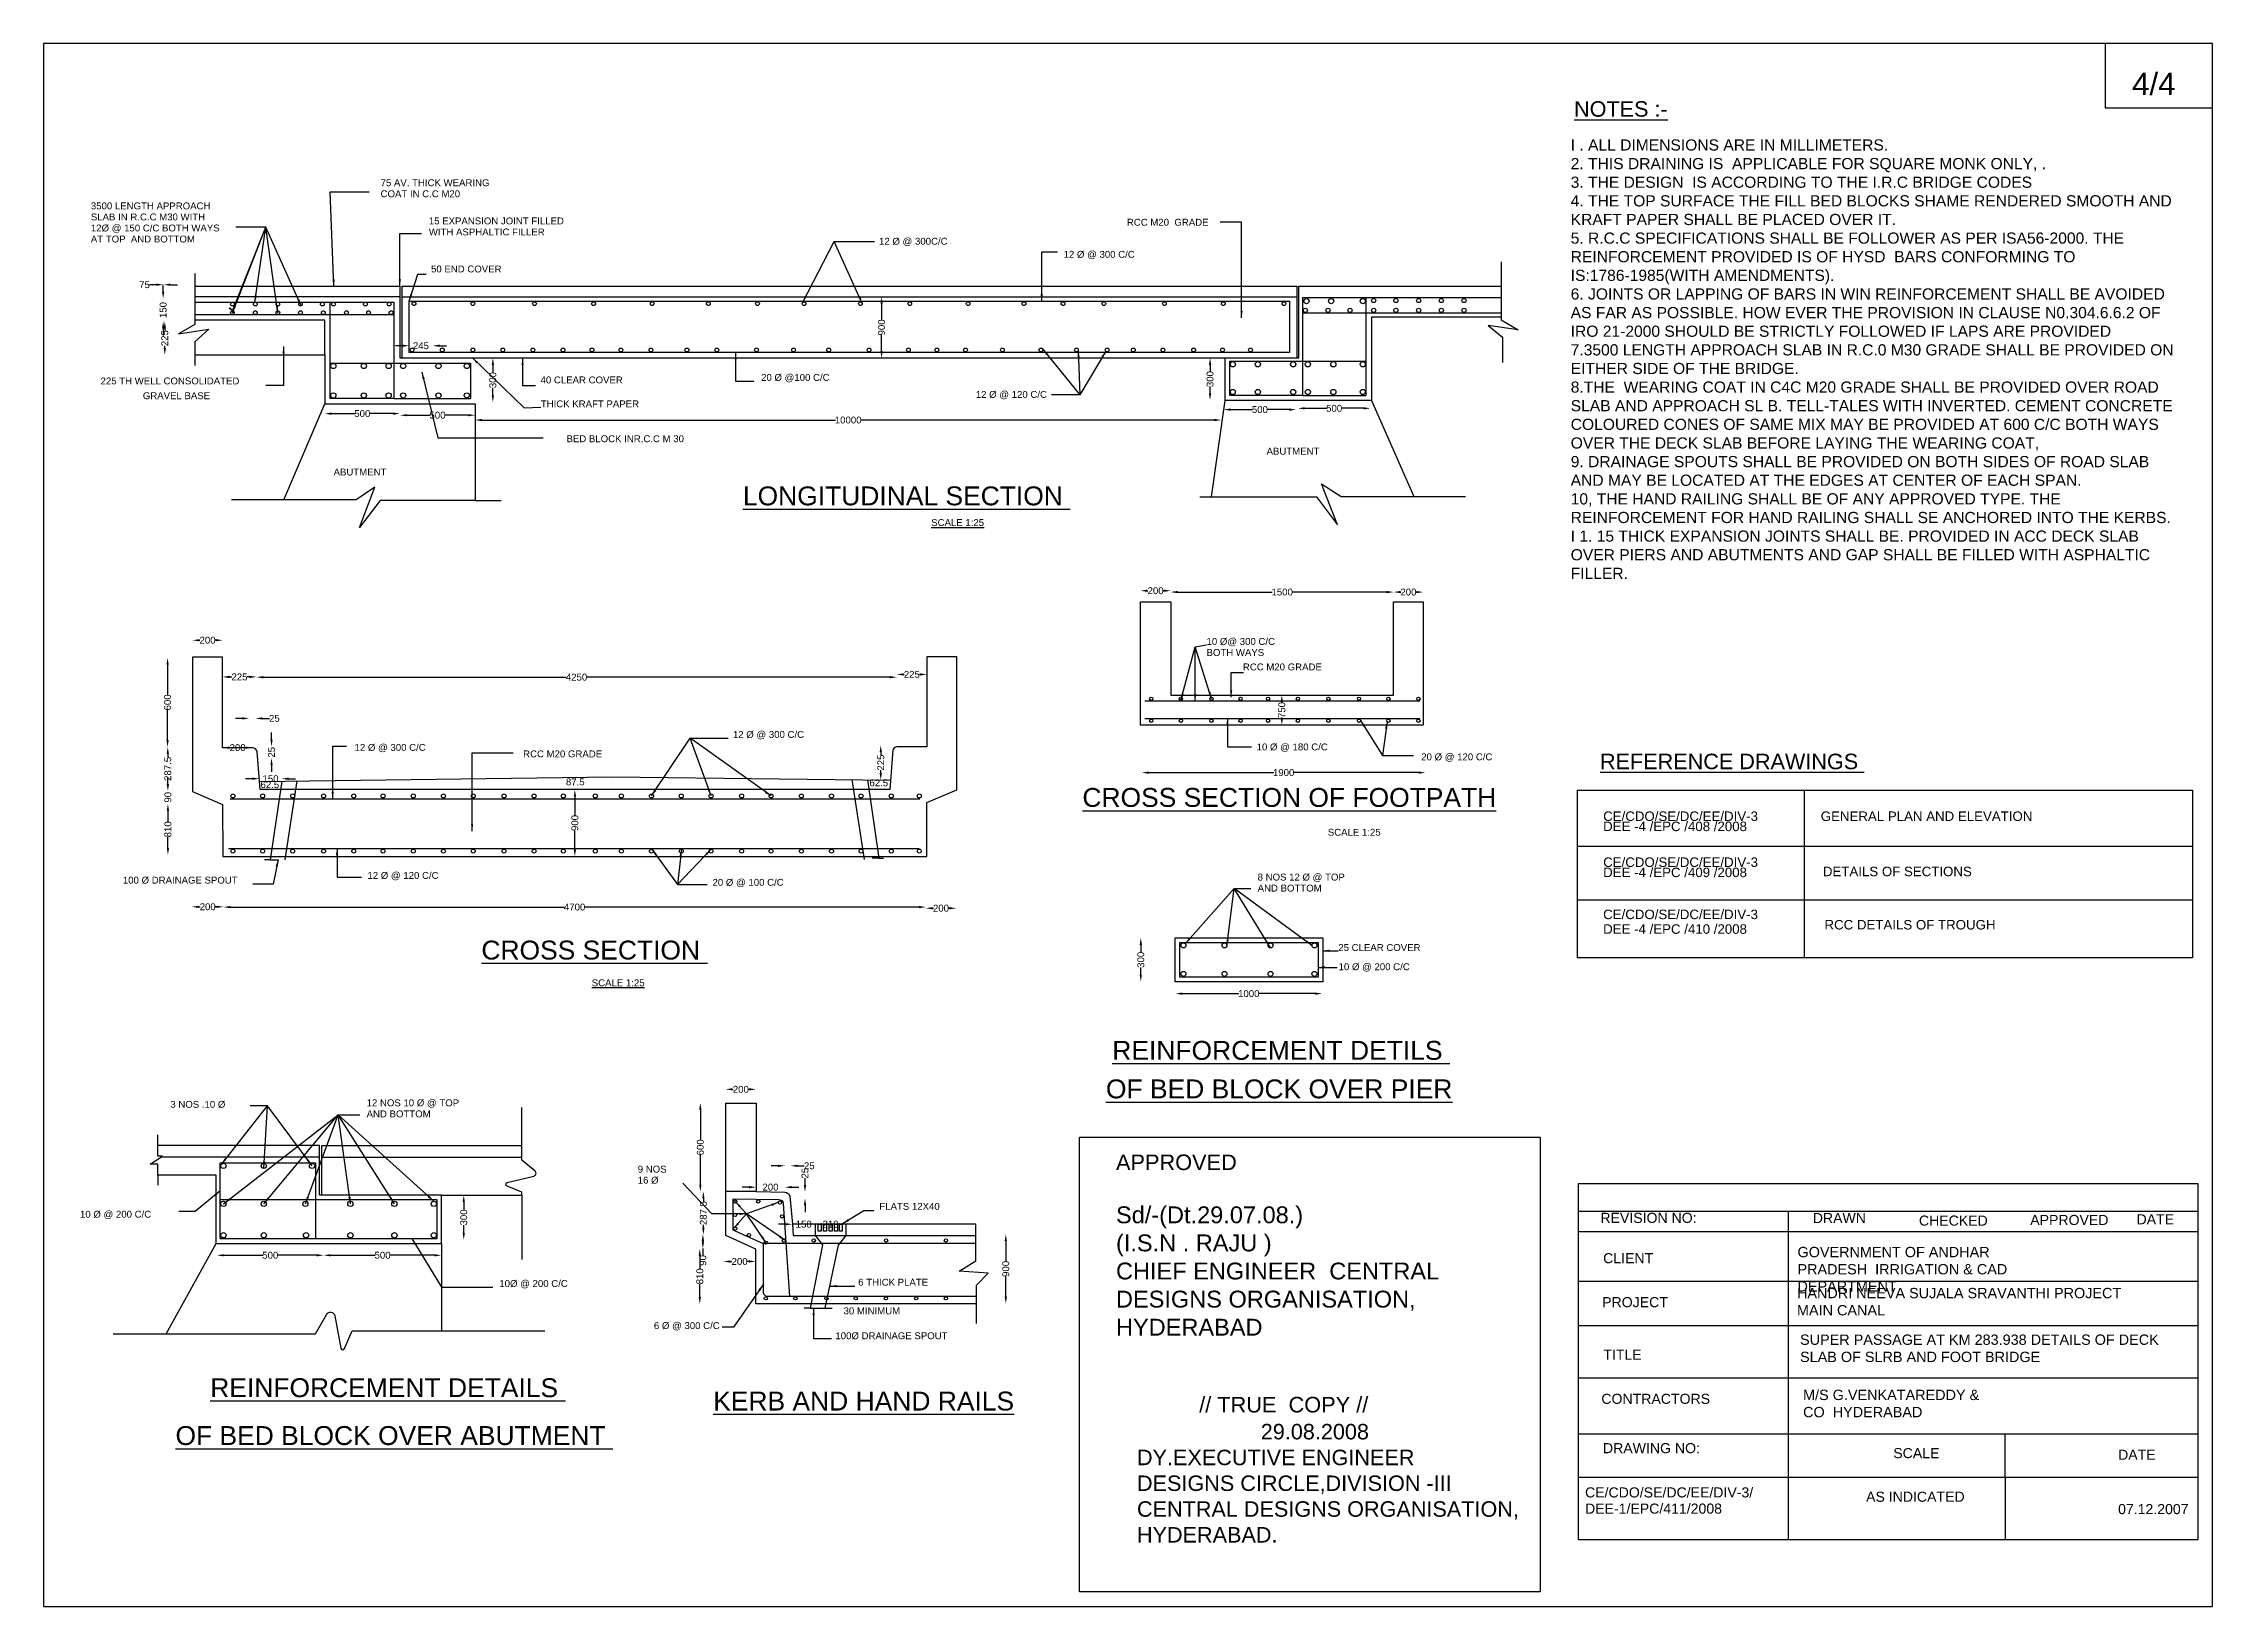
# Model space of a CAD drawing. Header units: millimetres. Extents: x 2557031 to 2683205, y 44332818 to 44423758.
import ezdxf

# ---------------------------------------------------------------- set-up
doc = ezdxf.new("R2010")
doc.units = ezdxf.units.MM
doc.header["$MEASUREMENT"] = 0
for name, color, linetype in [('DIMENSION', 7, 'Continuous'), ('DRAWING', 2, 'Continuous'), ('TEXT', 7, 'Continuous')]:
    doc.layers.add(name, color=color, linetype=linetype)
doc.styles.get("Standard").update_dxf_attribs({"font": 'arial.ttf', "height": 400})
doc.dimstyles.get("Standard").update_dxf_attribs({"dimtxt": 400, "dimasz": 400, "dimexe": 0.18, "dimexo": 0.0625, "dimgap": 0.09, "dimtad": 0, "dimdec": 0, "dimzin": 0, "dimdsep": 46, "dimtxsty": 'Standard', "dimcen": 0.09, "dimse1": 1, "dimse2": 1, "dimadec": 0, "dimazin": 0, "dimtfac": 1, "dimtdec": 0, "dimtofl": 0, "dimtmove": 0, "dimatfit": 3, "dimfxl": 1, "dimtolj": 1, "dimtzin": 0, "dimarcsym": 0})

msp = doc.modelspace()

# ---------------------------------------------------------------- texts
at = {"layer": 'DIMENSION', "color": 0}
for s, height, p in [('4/4', 1300, (2678520.3, 44420745.4)), ('CE/CDO/SE/DC/EE/DIV-3', 552.47, (2647755.7, 44378523.2)), ('GENERAL PLAN AND ELEVATION', 552.47, (2660412.5, 44378523.2)), ('DEE -4 /EPC /408 /2008', 552.47, (2647755.7, 44377931.5)), ('CE/CDO/SE/DC/EE/DIV-3', 552.47, (2647755.7, 44375847.9)), ('DEE -4 /EPC /409 /2008', 552.47, (2647755.7, 44375256.3)), ('DETAILS OF SECTIONS ', 552.47, (2660536.4, 44375309)), ('CE/CDO/SE/DC/EE/DIV-3', 552.47, (2647755.7, 44372811.8)), ('RCC DETAILS OF TROUGH ', 552.47, (2660629.5, 44372210.1)), ('DEE -4 /EPC /410 /2008', 552.47, (2647755.7, 44371958.6))]:
    msp.add_text(s, height=height, dxfattribs=at).set_placement(p)
at = {"layer": 'DIMENSION', "color": 0, "insert": (2645867.1, 44418173.5), "char_height": 650, "width": 35541.216, "attachment_point": 1}
msp.add_mtext('I . ALL DIMENSIONS ARE IN MILLIMETERS. \\P2. THIS DRAINING IS  APPLICABLE FOR SQUARE MONK ONLY, .\\P3. THE DESIGN  IS ACCORDING TO THE I.R.C BRIDGE CODES \\P4. THE TOP SURFACE THE FILL BED BLOCKS SHAME RENDERED SMOOTH AND KRAFT PAPER SHALL BE PLACED OVER IT. \\P5. R.C.C SPECIFICATIONS SHALL BE FOLLOWER AS PER ISA56-2000. THE REINFORCEMENT PROVIDED IS OF HYSD  BARS CONFORMING TO IS:1786-1985(WITH AMENDMENTS). \\P6. JOINTS OR LAPPING OF BARS IN WIN REINFORCEMENT SHALL BE AVOIDED AS FAR AS POSSIBLE. HOW EVER THE PROVISION IN CLAUSE N0.304.6.6.2 OF IRO 21-2000 SHOULD BE STRICTLY FOLLOWED IF LAPS ARE PROVIDED \\P7.3500 LENGTH APPROACH SLAB IN R.C.0 M30 GRADE SHALL BE PROVIDED ON EITHER SIDE OF THE BRIDGE. \\P8.THE  WEARING COAT IN C4C M20 GRADE SHALL BE PROVIDED OVER ROAD SLAB AND APPROACH SL B. TELL-TALES WITH INVERTED. CEMENT CONCRETE COLOURED CONES OF SAME MIX MAY BE PROVIDED AT 600 C/C BOTH WAYS OVER THE DECK SLAB BEFORE LAYING THE WEARING COAT, \\P9. DRAINAGE SPOUTS SHALL BE PROVIDED ON BOTH SIDES OF ROAD SLAB AND MAY BE LOCATED AT THE EDGES AT CENTER OF EACH SPAN.\\P10, THE HAND RAILING SHALL BE OF ANY APPROVED TYPE. THE REINFORCEMENT FOR HAND RAILING SHALL SE ANCHORED INTO THE KERBS. \\PI 1. 15 THICK EXPANSION JOINTS SHALL BE. PROVIDED IN ACC DECK SLAB OVER PIERS AND ABUTMENTS AND GAP SHALL BE FILLED WITH ASPHALTIC FILLER. ', dxfattribs=at)
at = {"layer": 'TEXT', "color": 0}
for s, height, p in [('%%UNOTES :-', 900, (2646062.8, 44419493.1)), ('75 AV. THICK WEARING ', 400, (2576645.5, 44415449)), ('3500 LENGTH APPROACH ', 400, (2559793.4, 44414102.9)), ('COAT IN C.C M20', 400, (2576645.5, 44414806.4)), ('SLAB IN R.C.C M30 WITH ', 400, (2559793.4, 44413460.3)), ('12Ø @ 150 C/C BOTH WAYS ', 400, (2559793.4, 44412817.7)), ('WITH ASPHALTIC FILLER', 400, (2579452.7, 44412586.9)), ('15 EXPANSION JOINT FILLED ', 400, (2579452.7, 44413229.5)), (' RCC M20  GRADE', 400, (2619897.2, 44413151.5)), ('AT TOP  AND BOTTOM', 400, (2559793.4, 44412175.2)), ('12 Ø @ 300C/C', 400, (2605639.8, 44412045.9)), ('12 Ø @ 300 C/C', 400, (2616372.5, 44411285.6)), ('50 END COVER', 400, (2579579.5, 44410433.1)), ('225 TH WELL CONSOLIDATED ', 400, (2560357.3, 44403919)), ('40 CLEAR COVER', 400, (2585949.6, 44403980.2)), ('20 Ø @100 C/C ', 400, (2598778.4, 44404124)), ('GRAVEL BASE', 400, (2562816.2, 44403060.1)), ('THICK KRAFT PAPER ', 400, (2585964.4, 44402587.2)), ('12 Ø @ 120 C/C', 400, (2611265, 44403136.3)), ('BED BLOCK INR.C.C M 30', 400, (2587459.2, 44400557.6)), ('ABUTMENT', 400, (2628177.8, 44399834.9)), ('ABUTMENT ', 400, (2573911.5, 44398620.4)), ('%%ULONGITUDINAL SECTION ', 1100, (2597718.1, 44396883.4)), ('%%USCALE 1:25', 400, (2608671.8, 44395681.8)), ('10 Ø@ 300 C/C', 400, (2624684.7, 44388765.8)), ('BOTH WAYS', 400, (2624684.7, 44388123.2)), ('RCC M20 GRADE', 400, (2626799.1, 44387283.6)), ('12 Ø @ 300 C/C', 400, (2575129.2, 44382603.4)), ('12 Ø @ 300 C/C', 400, (2597138.8, 44383353.6)), ('10 Ø @ 180 C/C', 400, (2627600.4, 44382628.9)), ('RCC M20 GRADE', 400, (2584936, 44382224.7)), ('20 Ø @ 120 C/C', 400, (2637174.4, 44382052.6)), ('%%UREFERENCE DRAWINGS ', 900, (2647572, 44381535.4)), ('62.5', 400, (2569659.6, 44380435.1)), ('87.5', 400, (2587424.9, 44380593.1)), ('62.5', 400, (2605079.2, 44380542.7)), ('%%UCROSS SECTION OF FOOTPATH', 1100, (2617465.1, 44379341.2)), ('SCALE 1:25', 400, (2631738.9, 44377663.8)), ('100 Ø DRAINAGE SPOUT', 400, (2561655.3, 44374880.7)), ('12 Ø @ 120 C/C', 400, (2575879.3, 44375154.3)), ('20 Ø @ 100 C/C', 400, (2595951.6, 44374752.7)), ('8 NOS 12 Ø @ TOP ', 400, (2627658.5, 44375057.9)), ('AND BOTTOM ', 400, (2627658.5, 44374415.4)), ('%%UCROSS SECTION ', 1100, (2582506.7, 44370462.1)), ('25 CLEAR COVER ', 400, (2632350.3, 44370958.7)), ('10 Ø @ 200 C/C', 400, (2632367.5, 44369842.9)), ('%%USCALE 1:25', 400, (2588926.5, 44368906)), ('%%UREINFORCEMENT DETILS ', 1100, (2619203.8, 44364627.6)), ('%%UOF BED BLOCK OVER PIER', 1100, (2618835.8, 44362386.4)), ('3 NOS .10 Ø', 400, (2564416.9, 44361837.2)), ('AND BOTTOM ', 400, (2575832.5, 44361282.8)), ('12 NOS 10 Ø @ TOP ', 400, (2575832.5, 44361925.4)), ('9 NOS ', 400, (2591602, 44358067.6)), ('16 Ø ', 400, (2591602, 44357425.1)), ('FLATS 12X40', 400, (2605656.9, 44355902.7)), ('10 Ø @ 200 C/C', 400, (2559163.9, 44355445.1)), ('REVISION NO:', 586.216, (2647594.8, 44355140.2)), ('DRAWN ', 586.22, (2659948.3, 44355129)), ('CHECKED ', 586.22, (2666124.8, 44354981.2)), ('APPROVED ', 586.22, (2672597.3, 44355018.2)), ('DATE ', 586.22, (2678780, 44355055.2)), ('CLIENT', 586.22, (2647755.2, 44352794)), ('10Ø @ 200 C/C', 400, (2583550.8, 44351414.4)), ('6 THICK PLATE', 400, (2604424.2, 44351489)), ('30 MINIMUM', 400, (2603574.7, 44349824.5)), ('PROJECT', 586.22, (2647697.8, 44350236.7)), ('6 Ø @ 300 C/C', 400, (2592541, 44348966.1)), ('100Ø DRAINAGE SPOUT', 400, (2603099.6, 44348374.5)), ('TITLE ', 586.22, (2647766.5, 44347181)), ('%%UREINFORCEMENT DETAILS ', 1100, (2566736.3, 44345003.2)), ('%%UKERB AND HAND RAILS', 1100, (2595992.2, 44344225.7)), ('// TRUE  COPY //', 905.167, (2624259.1, 44344114)), ('CONTRACTORS ', 586.216, (2647652.1, 44344613.1)), ('%%UOF BED BLOCK OVER ABUTMENT ', 1100, (2564714.8, 44342219.6)), ('DRAWING NO:', 586.216, (2647744.4, 44341743.6)), ('SCALE ', 586.22, (2664629.8, 44341454)), ('DATE ', 586.22, (2677706.3, 44341362.1)), ('CE/CDO/SE/DC/EE/DIV-3/', 586.216, (2646702.1, 44339168.6)), ('DEE-1/EPC/411/2008', 586.216, (2646702.1, 44338226.9)), ('AS INDICATED ', 586.216, (2663048.1, 44338917.9)), ('07.12.2007', 586.22, (2677706.3, 44338197.9))]:
    msp.add_text(s, height=height, dxfattribs=at).set_placement(p)
at = {"layer": 'TEXT', "color": 0, "attachment_point": 1}
for s, insert, char_height, width in [('APPROVED\\P  \\P{\\H1.0833x;Sd/-(Dt.29.07.08.) \\P(I.S.N . RAJU ) \\PCHIEF ENGINEER  CENTRAL DESIGNS ORGANISATION, HYDERABAD }', (2619418.7, 44359118.7), 905.167, 24276.691), ('GOVERNMENT OF ANDHAR PRADESH  IRRIGATION & CAD DEPARTMENT ', (2659059.3, 44353745.5), 600, 15333.985), ('HANDRI NEEVA SUJALA SRAVANTHI PROJECT\\PMAIN CANAL \\P ', (2659029.8, 44351359.2), 600, 19096.044), ('SUPER PASSAGE AT KM 283.938 DETAILS OF DECK SLAB OF SLRB AND FOOT BRIDGE ', (2659206.7, 44348647.1), 600, 21387.683), ('M/S G.VENKATAREDDY & CO  HYDERABAD ', (2659383.7, 44345434.9), 600, 11694.727), ('^I^I29.08.2008 \\PDY.EXECUTIVE ENGINEER  \\PDESIGNS CIRCLE,DIVISION -III \\PCENTRAL DESIGNS ORGANISATION, HYDERABAD.', (2620641, 44343446.9), 900, 27495.396)]:
    msp.add_mtext(s, dxfattribs=dict(at, insert=insert, char_height=char_height, width=width))

# ---------------------------------------------------------------- blocks, each defined once
blk = doc.blocks.new('*D53')
at = {"layer": 'Defpoints', "color": 0, "transparency": 16777216}
for p in [(2564038, 44407572), (2564038, 44405645), (2564094, 44405645)]:
    blk.add_point(p, dxfattribs=at)
at = {"layer": 'DIMENSION', "color": 0, "lineweight": -2, "transparency": 16777216}
for p, q in [((2564094, 44407172), (2564094, 44407056)), ((2564094, 44406045), (2564094, 44406162))]:
    blk.add_line(p, q, dxfattribs=at)
at = {"layer": 'DIMENSION', "color": 0, "transparency": 16777216}
for points in [[(2564027, 44407172), (2564161, 44407172), (2564094, 44407572)], [(2564027, 44406045), (2564161, 44406045), (2564094, 44405645)]]:
    blk.add_solid(points, dxfattribs=at)
at = {"layer": 'DIMENSION', "color": 0, "transparency": 16777216, "insert": (2564094, 44406609), "char_height": 400, "attachment_point": 5, "rotation": 90}
blk.add_mtext('\\A1;225', dxfattribs=at)
blk = doc.blocks.new('*D54')
at = {"layer": 'Defpoints', "color": 0, "transparency": 16777216}
for p in [(2563997, 44408918), (2564023, 44408918), (2564094, 44407572)]:
    blk.add_point(p, dxfattribs=at)
at = {"layer": 'DIMENSION', "color": 0, "lineweight": -2, "transparency": 16777216}
for p, q in [((2563997, 44409318), (2563997, 44409718)), ((2563997, 44407172), (2563997, 44406772))]:
    blk.add_line(p, q, dxfattribs=at)
at = {"layer": 'DIMENSION', "color": 0, "transparency": 16777216}
for points in [[(2563930, 44409318), (2564064, 44409318), (2563997, 44408918)], [(2563930, 44407172), (2564064, 44407172), (2563997, 44407572)]]:
    blk.add_solid(points, dxfattribs=at)
at = {"layer": 'DIMENSION', "color": 0, "transparency": 16777216, "insert": (2563997, 44408245), "char_height": 400, "attachment_point": 5, "rotation": 90}
blk.add_mtext('\\A1;150', dxfattribs=at)
blk = doc.blocks.new('*D55')
at = {"layer": 'Defpoints', "color": 0, "transparency": 16777216}
for p in [(2563997, 44409718), (2563997, 44409518), (2564023, 44408918)]:
    blk.add_point(p, dxfattribs=at)
at = {"layer": 'DIMENSION', "color": 0, "lineweight": -2, "transparency": 16777216}
for p, q in [((2563597, 44409718), (2563197, 44409718)), ((2564423, 44409718), (2564823, 44409718))]:
    blk.add_line(p, q, dxfattribs=at)
at = {"layer": 'DIMENSION', "color": 0, "transparency": 16777216}
for points in [[(2563597, 44409785), (2563597, 44409652), (2563997, 44409718)], [(2564423, 44409785), (2564423, 44409652), (2564023, 44409718)]]:
    blk.add_solid(points, dxfattribs=at)
at = {"layer": 'DIMENSION', "color": 0, "transparency": 16777216, "insert": (2562911, 44409718), "char_height": 400, "attachment_point": 5}
blk.add_mtext('\\A1;75', dxfattribs=at)
blk = doc.blocks.new('*D56')
at = {"layer": 'Defpoints', "color": 0, "transparency": 16777216}
for p in [(2573392, 44402218), (2573392, 44402117), (2577771, 44402117)]:
    blk.add_point(p, dxfattribs=at)
at = {"layer": 'DIMENSION', "color": 0, "lineweight": -2, "transparency": 16777216}
for p, q in [((2573792, 44402218), (2575140, 44402218)), ((2577371, 44402218), (2576022, 44402218))]:
    blk.add_line(p, q, dxfattribs=at)
at = {"layer": 'DIMENSION', "color": 0, "transparency": 16777216}
for points in [[(2573792, 44402284), (2573792, 44402151), (2573392, 44402218)], [(2577371, 44402284), (2577371, 44402151), (2577771, 44402218)]]:
    blk.add_solid(points, dxfattribs=at)
at = {"layer": 'DIMENSION', "color": 0, "transparency": 16777216, "insert": (2575581, 44402218), "char_height": 400, "attachment_point": 5}
blk.add_mtext('\\A1;500', dxfattribs=at)
blk = doc.blocks.new('*D57')
at = {"layer": 'Defpoints', "color": 0, "transparency": 16777216}
for p in [(2577771, 44402218), (2582140, 44402126), (2582140, 44402126)]:
    blk.add_point(p, dxfattribs=at)
at = {"layer": 'DIMENSION', "color": 0, "lineweight": -2, "transparency": 16777216}
for p, q in [((2578171, 44402126), (2579514, 44402126)), ((2581740, 44402126), (2580397, 44402126))]:
    blk.add_line(p, q, dxfattribs=at)
at = {"layer": 'DIMENSION', "color": 0, "transparency": 16777216}
for points in [[(2578171, 44402193), (2578171, 44402059), (2577771, 44402126)], [(2581740, 44402193), (2581740, 44402059), (2582140, 44402126)]]:
    blk.add_solid(points, dxfattribs=at)
at = {"layer": 'DIMENSION', "color": 0, "transparency": 16777216, "insert": (2579955, 44402126), "char_height": 400, "attachment_point": 5}
blk.add_mtext('\\A1;500', dxfattribs=at)
blk = doc.blocks.new('*D58')
at = {"layer": 'Defpoints', "color": 0, "transparency": 16777216}
for p in [(2583175, 44405456), (2583175, 44405456), (2583175, 44402879)]:
    blk.add_point(p, dxfattribs=at)
at = {"layer": 'DIMENSION', "color": 0, "lineweight": -2, "transparency": 16777216}
for p, q in [((2583175, 44405056), (2583175, 44404609)), ((2583175, 44403279), (2583175, 44403726))]:
    blk.add_line(p, q, dxfattribs=at)
at = {"layer": 'DIMENSION', "color": 0, "transparency": 16777216}
for points in [[(2583109, 44405056), (2583242, 44405056), (2583175, 44405456)], [(2583109, 44403279), (2583242, 44403279), (2583175, 44402879)]]:
    blk.add_solid(points, dxfattribs=at)
at = {"layer": 'DIMENSION', "color": 0, "transparency": 16777216, "insert": (2583175, 44404167), "char_height": 400, "attachment_point": 5, "rotation": 90}
blk.add_mtext('\\A1;300', dxfattribs=at)
blk = doc.blocks.new('*D59')
at = {"layer": 'Defpoints', "color": 0, "transparency": 16777216}
for p in [(2578303, 44405778), (2579680, 44406168), (2579680, 44405778)]:
    blk.add_point(p, dxfattribs=at)
at = {"layer": 'DIMENSION', "color": 0, "lineweight": -2, "transparency": 16777216}
for p, q in [((2577903, 44406168), (2577503, 44406168)), ((2580080, 44406168), (2580480, 44406168))]:
    blk.add_line(p, q, dxfattribs=at)
at = {"layer": 'DIMENSION', "color": 0, "transparency": 16777216}
for points in [[(2577903, 44406235), (2577903, 44406101), (2578303, 44406168)], [(2580080, 44406235), (2580080, 44406101), (2579680, 44406168)]]:
    blk.add_solid(points, dxfattribs=at)
at = {"layer": 'DIMENSION', "color": 0, "transparency": 16777216, "insert": (2578991, 44406168), "char_height": 400, "attachment_point": 5}
blk.add_mtext('\\A1;245', dxfattribs=at)
blk = doc.blocks.new('*D60')
at = {"layer": 'Defpoints', "color": 0, "transparency": 16777216}
for p in [(2625545, 44401844), (2582140, 44401324), (2625545, 44401374)]:
    blk.add_point(p, dxfattribs=at)
at = {"layer": 'DIMENSION', "color": 0, "lineweight": -2, "transparency": 16777216}
for p, q in [((2582540, 44401844), (2603109, 44401844)), ((2625145, 44401844), (2604576, 44401844))]:
    blk.add_line(p, q, dxfattribs=at)
at = {"layer": 'DIMENSION', "color": 0, "transparency": 16777216}
for points in [[(2582540, 44401911), (2582540, 44401778), (2582140, 44401844)], [(2625145, 44401911), (2625145, 44401778), (2625545, 44401844)]]:
    blk.add_solid(points, dxfattribs=at)
at = {"layer": 'DIMENSION', "color": 0, "transparency": 16777216, "insert": (2603843, 44401844), "char_height": 400, "attachment_point": 5}
blk.add_mtext('\\A1;10000', dxfattribs=at)
blk = doc.blocks.new('*D61')
at = {"layer": 'Defpoints', "color": 0, "transparency": 16777216}
for p in [(2624890, 44405456), (2624890, 44405456), (2624890, 44403004)]:
    blk.add_point(p, dxfattribs=at)
at = {"layer": 'DIMENSION', "color": 0, "lineweight": -2, "transparency": 16777216}
for p, q in [((2624890, 44405056), (2624890, 44404671)), ((2624890, 44403404), (2624890, 44403789))]:
    blk.add_line(p, q, dxfattribs=at)
at = {"layer": 'DIMENSION', "color": 0, "transparency": 16777216}
for points in [[(2624823, 44405056), (2624957, 44405056), (2624890, 44405456)], [(2624823, 44403404), (2624957, 44403404), (2624890, 44403004)]]:
    blk.add_solid(points, dxfattribs=at)
at = {"layer": 'DIMENSION', "color": 0, "transparency": 16777216, "insert": (2624890, 44404230), "char_height": 400, "attachment_point": 5, "rotation": 90}
blk.add_mtext('\\A1;300', dxfattribs=at)
blk = doc.blocks.new('*D62')
at = {"layer": 'Defpoints', "color": 0, "transparency": 16777216}
for p in [(2625687, 44402379), (2629890, 44402453), (2629890, 44402379)]:
    blk.add_point(p, dxfattribs=at)
at = {"layer": 'DIMENSION', "color": 0, "lineweight": -2, "transparency": 16777216}
for p, q in [((2626087, 44402453), (2627348, 44402453)), ((2629490, 44402453), (2628230, 44402453))]:
    blk.add_line(p, q, dxfattribs=at)
at = {"layer": 'DIMENSION', "color": 0, "transparency": 16777216}
for points in [[(2626087, 44402520), (2626087, 44402387), (2625687, 44402453)], [(2629490, 44402520), (2629490, 44402387), (2629890, 44402453)]]:
    blk.add_solid(points, dxfattribs=at)
at = {"layer": 'DIMENSION', "color": 0, "transparency": 16777216, "insert": (2627789, 44402453), "char_height": 400, "attachment_point": 5}
blk.add_mtext('\\A1;500', dxfattribs=at)
blk = doc.blocks.new('*D63')
at = {"layer": 'Defpoints', "color": 0, "transparency": 16777216}
for p in [(2629998, 44402471), (2634221, 44402527), (2634221, 44402471)]:
    blk.add_point(p, dxfattribs=at)
at = {"layer": 'DIMENSION', "color": 0, "lineweight": -2, "transparency": 16777216}
for p, q in [((2630398, 44402527), (2631668, 44402527)), ((2633821, 44402527), (2632551, 44402527))]:
    blk.add_line(p, q, dxfattribs=at)
at = {"layer": 'DIMENSION', "color": 0, "transparency": 16777216}
for points in [[(2630398, 44402593), (2630398, 44402460), (2629998, 44402527)], [(2633821, 44402593), (2633821, 44402460), (2634221, 44402527)]]:
    blk.add_solid(points, dxfattribs=at)
at = {"layer": 'DIMENSION', "color": 0, "transparency": 16777216, "insert": (2632109, 44402527), "char_height": 400, "attachment_point": 5}
blk.add_mtext('\\A1;500', dxfattribs=at)
blk = doc.blocks.new('*D64')
at = {"layer": 'Defpoints', "color": 0, "transparency": 16777216}
for p in [(2605786, 44409013), (2605786, 44409013), (2605786, 44405456)]:
    blk.add_point(p, dxfattribs=at)
at = {"layer": 'DIMENSION', "color": 0, "lineweight": -2, "transparency": 16777216}
for p, q in [((2605786, 44408613), (2605786, 44407676)), ((2605786, 44405856), (2605786, 44406793))]:
    blk.add_line(p, q, dxfattribs=at)
at = {"layer": 'DIMENSION', "color": 0, "transparency": 16777216}
for points in [[(2605719, 44408613), (2605852, 44408613), (2605786, 44409013)], [(2605719, 44405856), (2605852, 44405856), (2605786, 44405456)]]:
    blk.add_solid(points, dxfattribs=at)
at = {"layer": 'DIMENSION', "color": 0, "transparency": 16777216, "insert": (2605786, 44407234), "char_height": 400, "attachment_point": 5, "rotation": 90}
blk.add_mtext('\\A1;900', dxfattribs=at)
blk = doc.blocks.new('*D65')
at = {"layer": 'Defpoints', "color": 0, "transparency": 16777216}
for p in [(2565704, 44389037), (2565704, 44388058), (2567457, 44388058)]:
    blk.add_point(p, dxfattribs=at)
at = {"layer": 'DIMENSION', "color": 0, "lineweight": -2, "transparency": 16777216}
for p, q in [((2566104, 44389037), (2566136, 44389037)), ((2567057, 44389037), (2567025, 44389037))]:
    blk.add_line(p, q, dxfattribs=at)
at = {"layer": 'DIMENSION', "color": 0, "transparency": 16777216}
for points in [[(2566104, 44389103), (2566104, 44388970), (2565704, 44389037)], [(2567057, 44389103), (2567057, 44388970), (2567457, 44389037)]]:
    blk.add_solid(points, dxfattribs=at)
at = {"layer": 'DIMENSION', "color": 0, "transparency": 16777216, "insert": (2566580, 44389037), "char_height": 400, "attachment_point": 5}
blk.add_mtext('\\A1;200', dxfattribs=at)
blk = doc.blocks.new('*D66')
at = {"layer": 'Defpoints', "color": 0, "transparency": 16777216}
for p in [(2567457, 44386902), (2567457, 44386902), (2569420, 44386902)]:
    blk.add_point(p, dxfattribs=at)
at = {"layer": 'DIMENSION', "color": 0, "lineweight": -2, "transparency": 16777216}
for p, q in [((2567857, 44386902), (2567992, 44386902)), ((2569020, 44386902), (2568885, 44386902))]:
    blk.add_line(p, q, dxfattribs=at)
at = {"layer": 'DIMENSION', "color": 0, "transparency": 16777216}
for points in [[(2567857, 44386969), (2567857, 44386836), (2567457, 44386902)], [(2569020, 44386969), (2569020, 44386836), (2569420, 44386902)]]:
    blk.add_solid(points, dxfattribs=at)
at = {"layer": 'DIMENSION', "color": 0, "transparency": 16777216, "insert": (2568438, 44386902), "char_height": 400, "attachment_point": 5}
blk.add_mtext('\\A1;225', dxfattribs=at)
blk = doc.blocks.new('*D67')
at = {"layer": 'Defpoints', "color": 0, "transparency": 16777216}
for p in [(2569420, 44386902), (2606665, 44387098), (2606665, 44386886)]:
    blk.add_point(p, dxfattribs=at)
at = {"layer": 'DIMENSION', "color": 0, "lineweight": -2, "transparency": 16777216}
for p, q in [((2569820, 44386886), (2587438, 44386886)), ((2606265, 44386886), (2588647, 44386886))]:
    blk.add_line(p, q, dxfattribs=at)
at = {"layer": 'DIMENSION', "color": 0, "transparency": 16777216}
for points in [[(2569820, 44386953), (2569820, 44386819), (2569420, 44386886)], [(2606265, 44386953), (2606265, 44386819), (2606665, 44386886)]]:
    blk.add_solid(points, dxfattribs=at)
at = {"layer": 'DIMENSION', "color": 0, "transparency": 16777216, "insert": (2588042, 44386886), "char_height": 400, "attachment_point": 5}
blk.add_mtext('\\A1;4250', dxfattribs=at)
blk = doc.blocks.new('*D68')
at = {"layer": 'Defpoints', "color": 0, "transparency": 16777216}
for p in [(2606665, 44386886), (2608421, 44387048), (2608421, 44386886)]:
    blk.add_point(p, dxfattribs=at)
at = {"layer": 'DIMENSION', "color": 0, "lineweight": -2, "transparency": 16777216}
for p, q in [((2607065, 44387048), (2607096, 44387048)), ((2608021, 44387048), (2607990, 44387048))]:
    blk.add_line(p, q, dxfattribs=at)
at = {"layer": 'DIMENSION', "color": 0, "transparency": 16777216}
for points in [[(2607065, 44387114), (2607065, 44386981), (2606665, 44387048)], [(2608021, 44387114), (2608021, 44386981), (2608421, 44387048)]]:
    blk.add_solid(points, dxfattribs=at)
at = {"layer": 'DIMENSION', "color": 0, "transparency": 16777216, "insert": (2607543, 44387048), "char_height": 400, "attachment_point": 5}
blk.add_mtext('\\A1;225', dxfattribs=at)
blk = doc.blocks.new('*D69')
at = {"layer": 'Defpoints', "color": 0, "transparency": 16777216}
for p in [(2605738, 44382928), (2605811, 44382928), (2605811, 44380910)]:
    blk.add_point(p, dxfattribs=at)
at = {"layer": 'DIMENSION', "color": 0, "lineweight": -2, "transparency": 16777216}
for p, q in [((2605738, 44382528), (2605738, 44382366)), ((2605738, 44381310), (2605738, 44381472))]:
    blk.add_line(p, q, dxfattribs=at)
at = {"layer": 'DIMENSION', "color": 0, "transparency": 16777216}
for points in [[(2605671, 44382528), (2605805, 44382528), (2605738, 44382928)], [(2605671, 44381310), (2605805, 44381310), (2605738, 44380910)]]:
    blk.add_solid(points, dxfattribs=at)
at = {"layer": 'DIMENSION', "color": 0, "transparency": 16777216, "insert": (2605738, 44381919), "char_height": 400, "attachment_point": 5, "rotation": 90}
blk.add_mtext('\\A1;225', dxfattribs=at)
blk = doc.blocks.new('*D70')
at = {"layer": 'Defpoints', "color": 0, "transparency": 16777216}
for p in [(2608354, 44373457), (2610127, 44373457), (2610127, 44373446)]:
    blk.add_point(p, dxfattribs=at)
at = {"layer": 'DIMENSION', "color": 0, "lineweight": -2, "transparency": 16777216}
for p, q in [((2608754, 44373446), (2608796, 44373446)), ((2609727, 44373446), (2609685, 44373446))]:
    blk.add_line(p, q, dxfattribs=at)
at = {"layer": 'DIMENSION', "color": 0, "transparency": 16777216}
for points in [[(2608754, 44373512), (2608754, 44373379), (2608354, 44373446)], [(2609727, 44373512), (2609727, 44373379), (2610127, 44373446)]]:
    blk.add_solid(points, dxfattribs=at)
at = {"layer": 'DIMENSION', "color": 0, "transparency": 16777216, "insert": (2609240, 44373446), "char_height": 400, "attachment_point": 5}
blk.add_mtext('\\A1;200', dxfattribs=at)
blk = doc.blocks.new('*D71')
at = {"layer": 'Defpoints', "color": 0, "transparency": 16777216}
for p in [(2567505, 44373513), (2567505, 44373308), (2608354, 44373446)]:
    blk.add_point(p, dxfattribs=at)
at = {"layer": 'DIMENSION', "color": 0, "lineweight": -2, "transparency": 16777216}
for p, q in [((2567905, 44373513), (2587325, 44373513)), ((2607954, 44373513), (2588534, 44373513))]:
    blk.add_line(p, q, dxfattribs=at)
at = {"layer": 'DIMENSION', "color": 0, "transparency": 16777216}
for points in [[(2567905, 44373579), (2567905, 44373446), (2567505, 44373513)], [(2607954, 44373579), (2607954, 44373446), (2608354, 44373513)]]:
    blk.add_solid(points, dxfattribs=at)
at = {"layer": 'DIMENSION', "color": 0, "transparency": 16777216, "insert": (2587929, 44373513), "char_height": 400, "attachment_point": 5}
blk.add_mtext('\\A1;4700', dxfattribs=at)
blk = doc.blocks.new('*D72')
at = {"layer": 'Defpoints', "color": 0, "transparency": 16777216}
for p in [(2565673, 44373528), (2565673, 44373513), (2567505, 44373513)]:
    blk.add_point(p, dxfattribs=at)
at = {"layer": 'DIMENSION', "color": 0, "lineweight": -2, "transparency": 16777216}
for p, q in [((2566073, 44373528), (2566144, 44373528)), ((2567105, 44373528), (2567034, 44373528))]:
    blk.add_line(p, q, dxfattribs=at)
at = {"layer": 'DIMENSION', "color": 0, "transparency": 16777216}
for points in [[(2566073, 44373594), (2566073, 44373461), (2565673, 44373528)], [(2567105, 44373594), (2567105, 44373461), (2567505, 44373528)]]:
    blk.add_solid(points, dxfattribs=at)
at = {"layer": 'DIMENSION', "color": 0, "transparency": 16777216, "insert": (2566589, 44373528), "char_height": 400, "attachment_point": 5}
blk.add_mtext('\\A1;200', dxfattribs=at)
blk = doc.blocks.new('*D73')
at = {"layer": 'Defpoints', "color": 0, "transparency": 16777216}
for p in [(2564186, 44379520), (2564186, 44376549), (2564275, 44376549)]:
    blk.add_point(p, dxfattribs=at)
at = {"layer": 'DIMENSION', "color": 0, "lineweight": -2, "transparency": 16777216}
for p, q in [((2564275, 44379120), (2564275, 44378476)), ((2564275, 44376949), (2564275, 44377593))]:
    blk.add_line(p, q, dxfattribs=at)
at = {"layer": 'DIMENSION', "color": 0, "transparency": 16777216}
for points in [[(2564208, 44379120), (2564341, 44379120), (2564275, 44379520)], [(2564208, 44376949), (2564341, 44376949), (2564275, 44376549)]]:
    blk.add_solid(points, dxfattribs=at)
at = {"layer": 'DIMENSION', "color": 0, "transparency": 16777216, "insert": (2564275, 44378035), "char_height": 400, "attachment_point": 5, "rotation": 90}
blk.add_mtext('\\A1;810', dxfattribs=at)
blk = doc.blocks.new('*D74')
at = {"layer": 'Defpoints', "color": 0, "transparency": 16777216}
for p in [(2564212, 44380279), (2564186, 44379520), (2564275, 44379520)]:
    blk.add_point(p, dxfattribs=at)
at = {"layer": 'DIMENSION', "color": 0, "lineweight": -2, "transparency": 16777216}
for p, q in [((2564275, 44380679), (2564275, 44381079)), ((2564275, 44379120), (2564275, 44378720))]:
    blk.add_line(p, q, dxfattribs=at)
at = {"layer": 'DIMENSION', "color": 0, "transparency": 16777216}
for points in [[(2564208, 44380679), (2564341, 44380679), (2564275, 44380279)], [(2564208, 44379120), (2564341, 44379120), (2564275, 44379520)]]:
    blk.add_solid(points, dxfattribs=at)
at = {"layer": 'DIMENSION', "color": 0, "transparency": 16777216, "insert": (2564275, 44379900), "char_height": 400, "attachment_point": 5, "rotation": 90}
blk.add_mtext('\\A1;90', dxfattribs=at)
blk = doc.blocks.new('*D75')
at = {"layer": 'Defpoints', "color": 0, "transparency": 16777216}
for p in [(2564267, 44382828), (2564275, 44382828), (2564275, 44380279)]:
    blk.add_point(p, dxfattribs=at)
at = {"layer": 'DIMENSION', "color": 0, "lineweight": -2, "transparency": 16777216}
for p, q in [((2564267, 44382428), (2564267, 44382233)), ((2564267, 44380679), (2564267, 44380874))]:
    blk.add_line(p, q, dxfattribs=at)
at = {"layer": 'DIMENSION', "color": 0, "transparency": 16777216}
for points in [[(2564200, 44382428), (2564333, 44382428), (2564267, 44382828)], [(2564200, 44380679), (2564333, 44380679), (2564267, 44380279)]]:
    blk.add_solid(points, dxfattribs=at)
at = {"layer": 'DIMENSION', "color": 0, "transparency": 16777216, "insert": (2564267, 44381553), "char_height": 400, "attachment_point": 5, "rotation": 90}
blk.add_mtext('\\A1;287.5', dxfattribs=at)
blk = doc.blocks.new('*D76')
at = {"layer": 'Defpoints', "color": 0, "transparency": 16777216}
for p in [(2564255, 44388011), (2564275, 44388011), (2564275, 44382828)]:
    blk.add_point(p, dxfattribs=at)
at = {"layer": 'DIMENSION', "color": 0, "lineweight": -2, "transparency": 16777216}
for p, q in [((2564255, 44387611), (2564255, 44385862)), ((2564255, 44383228), (2564255, 44384977))]:
    blk.add_line(p, q, dxfattribs=at)
at = {"layer": 'DIMENSION', "color": 0, "transparency": 16777216}
for points in [[(2564188, 44387611), (2564321, 44387611), (2564255, 44388011)], [(2564188, 44383228), (2564321, 44383228), (2564255, 44382828)]]:
    blk.add_solid(points, dxfattribs=at)
at = {"layer": 'DIMENSION', "color": 0, "transparency": 16777216, "insert": (2564255, 44385419), "char_height": 400, "attachment_point": 5, "rotation": 90}
blk.add_mtext('\\A1;600', dxfattribs=at)
blk = doc.blocks.new('*D77')
at = {"layer": 'Defpoints', "color": 0, "transparency": 16777216}
for p in [(2567457, 44382785), (2567457, 44382785), (2569202, 44382785)]:
    blk.add_point(p, dxfattribs=at)
at = {"layer": 'DIMENSION', "color": 0, "lineweight": -2, "transparency": 16777216}
for p, q in [((2567857, 44382785), (2567885, 44382785)), ((2568802, 44382785), (2568774, 44382785))]:
    blk.add_line(p, q, dxfattribs=at)
at = {"layer": 'DIMENSION', "color": 0, "transparency": 16777216}
for points in [[(2567857, 44382852), (2567857, 44382718), (2567457, 44382785)], [(2568802, 44382852), (2568802, 44382718), (2569202, 44382785)]]:
    blk.add_solid(points, dxfattribs=at)
at = {"layer": 'DIMENSION', "color": 0, "transparency": 16777216, "insert": (2568329, 44382785), "char_height": 400, "attachment_point": 5}
blk.add_mtext('\\A1;200', dxfattribs=at)
blk = doc.blocks.new('*D78')
at = {"layer": 'Defpoints', "color": 0, "transparency": 16777216}
for p in [(2569375, 44384488), (2569002, 44382818), (2569375, 44382716)]:
    blk.add_point(p, dxfattribs=at)
at = {"layer": 'DIMENSION', "color": 0, "lineweight": -2, "transparency": 16777216}
for p, q in [((2568602, 44384488), (2568202, 44384488)), ((2569775, 44384488), (2570175, 44384488))]:
    blk.add_line(p, q, dxfattribs=at)
at = {"layer": 'DIMENSION', "color": 0, "transparency": 16777216}
for points in [[(2568602, 44384555), (2568602, 44384422), (2569002, 44384488)], [(2569775, 44384555), (2569775, 44384422), (2569375, 44384488)]]:
    blk.add_solid(points, dxfattribs=at)
at = {"layer": 'DIMENSION', "color": 0, "transparency": 16777216, "insert": (2570467, 44384488), "char_height": 400, "attachment_point": 5}
blk.add_mtext('\\A1;25', dxfattribs=at)
blk = doc.blocks.new('*D79')
at = {"layer": 'Defpoints', "color": 0, "transparency": 16777216}
for p in [(2570214, 44382861), (2570301, 44382861), (2570214, 44382174)]:
    blk.add_point(p, dxfattribs=at)
at = {"layer": 'DIMENSION', "color": 0, "lineweight": -2, "transparency": 16777216}
for p, q in [((2570301, 44383261), (2570301, 44383661)), ((2570301, 44381774), (2570301, 44381374))]:
    blk.add_line(p, q, dxfattribs=at)
at = {"layer": 'DIMENSION', "color": 0, "transparency": 16777216}
for points in [[(2570235, 44383261), (2570368, 44383261), (2570301, 44382861)], [(2570235, 44381774), (2570368, 44381774), (2570301, 44382174)]]:
    blk.add_solid(points, dxfattribs=at)
at = {"layer": 'DIMENSION', "color": 0, "transparency": 16777216, "insert": (2570301, 44382518), "char_height": 400, "attachment_point": 5, "rotation": 90}
blk.add_mtext('\\A1;25', dxfattribs=at)
blk = doc.blocks.new('*D80')
at = {"layer": 'Defpoints', "color": 0, "transparency": 16777216}
for p in [(2569594, 44380822), (2570892, 44380979), (2570892, 44380822)]:
    blk.add_point(p, dxfattribs=at)
at = {"layer": 'DIMENSION', "color": 0, "lineweight": -2, "transparency": 16777216}
for p, q in [((2569194, 44380979), (2568794, 44380979)), ((2571292, 44380979), (2571692, 44380979))]:
    blk.add_line(p, q, dxfattribs=at)
at = {"layer": 'DIMENSION', "color": 0, "transparency": 16777216}
for points in [[(2569194, 44381046), (2569194, 44380912), (2569594, 44380979)], [(2571292, 44381046), (2571292, 44380912), (2570892, 44380979)]]:
    blk.add_solid(points, dxfattribs=at)
at = {"layer": 'DIMENSION', "color": 0, "transparency": 16777216, "insert": (2570243, 44380979), "char_height": 400, "attachment_point": 5}
blk.add_mtext('\\A1;150', dxfattribs=at)
blk = doc.blocks.new('*D81')
at = {"layer": 'Defpoints', "color": 0, "transparency": 16777216}
for p in [(2587947, 44380346), (2587947, 44380346), (2587947, 44376462)]:
    blk.add_point(p, dxfattribs=at)
at = {"layer": 'DIMENSION', "color": 0, "lineweight": -2, "transparency": 16777216}
for p, q in [((2587947, 44379946), (2587947, 44378845)), ((2587947, 44376862), (2587947, 44377963))]:
    blk.add_line(p, q, dxfattribs=at)
at = {"layer": 'DIMENSION', "color": 0, "transparency": 16777216}
for points in [[(2587880, 44379946), (2588014, 44379946), (2587947, 44380346)], [(2587880, 44376862), (2588014, 44376862), (2587947, 44376462)]]:
    blk.add_solid(points, dxfattribs=at)
at = {"layer": 'DIMENSION', "color": 0, "transparency": 16777216, "insert": (2587947, 44378404), "char_height": 400, "attachment_point": 5, "rotation": 90}
blk.add_mtext('\\A1;900', dxfattribs=at)
blk = doc.blocks.new('*D82')
at = {"layer": 'Defpoints', "color": 0, "transparency": 16777216}
for p in [(2620847, 44391916), (2620847, 44391265), (2622602, 44391265)]:
    blk.add_point(p, dxfattribs=at)
at = {"layer": 'DIMENSION', "color": 0, "lineweight": -2, "transparency": 16777216}
for p, q in [((2621247, 44391916), (2621280, 44391916)), ((2622202, 44391916), (2622169, 44391916))]:
    blk.add_line(p, q, dxfattribs=at)
at = {"layer": 'DIMENSION', "color": 0, "transparency": 16777216}
for points in [[(2621247, 44391983), (2621247, 44391849), (2620847, 44391916)], [(2622202, 44391983), (2622202, 44391849), (2622602, 44391916)]]:
    blk.add_solid(points, dxfattribs=at)
at = {"layer": 'DIMENSION', "color": 0, "transparency": 16777216, "insert": (2621724, 44391916), "char_height": 400, "attachment_point": 5}
blk.add_mtext('\\A1;200', dxfattribs=at)
blk = doc.blocks.new('*D83')
at = {"layer": 'Defpoints', "color": 0, "transparency": 16777216}
for p in [(2635570, 44391838), (2622602, 44391265), (2635570, 44391265)]:
    blk.add_point(p, dxfattribs=at)
at = {"layer": 'DIMENSION', "color": 0, "lineweight": -2, "transparency": 16777216}
for p, q in [((2623002, 44391838), (2628508, 44391838)), ((2635170, 44391838), (2629664, 44391838))]:
    blk.add_line(p, q, dxfattribs=at)
at = {"layer": 'DIMENSION', "color": 0, "transparency": 16777216}
for points in [[(2623002, 44391905), (2623002, 44391772), (2622602, 44391838)], [(2635170, 44391905), (2635170, 44391772), (2635570, 44391838)]]:
    blk.add_solid(points, dxfattribs=at)
at = {"layer": 'DIMENSION', "color": 0, "transparency": 16777216, "insert": (2629086, 44391838), "char_height": 400, "attachment_point": 5}
blk.add_mtext('\\A1;1500', dxfattribs=at)
blk = doc.blocks.new('*D84')
at = {"layer": 'Defpoints', "color": 0, "transparency": 16777216}
for p in [(2637286, 44391838), (2635570, 44391265), (2637286, 44391265)]:
    blk.add_point(p, dxfattribs=at)
at = {"layer": 'DIMENSION', "color": 0, "lineweight": -2, "transparency": 16777216}
for p, q in [((2635970, 44391838), (2635983, 44391838)), ((2636886, 44391838), (2636873, 44391838))]:
    blk.add_line(p, q, dxfattribs=at)
at = {"layer": 'DIMENSION', "color": 0, "transparency": 16777216}
for points in [[(2635970, 44391905), (2635970, 44391772), (2635570, 44391838)], [(2636886, 44391905), (2636886, 44391772), (2637286, 44391838)]]:
    blk.add_solid(points, dxfattribs=at)
at = {"layer": 'DIMENSION', "color": 0, "transparency": 16777216, "insert": (2636428, 44391838), "char_height": 400, "attachment_point": 5}
blk.add_mtext('\\A1;200', dxfattribs=at)
blk = doc.blocks.new('*D85')
at = {"layer": 'Defpoints', "color": 0, "transparency": 16777216}
for p in [(2629066, 44385849), (2629066, 44385849), (2629066, 44384100)]:
    blk.add_point(p, dxfattribs=at)
at = {"layer": 'DIMENSION', "color": 0, "lineweight": -2, "transparency": 16777216}
for p, q in [((2629066, 44385449), (2629066, 44385414)), ((2629066, 44384500), (2629066, 44384535))]:
    blk.add_line(p, q, dxfattribs=at)
at = {"layer": 'DIMENSION', "color": 0, "transparency": 16777216}
for points in [[(2629000, 44385449), (2629133, 44385449), (2629066, 44385849)], [(2629000, 44384500), (2629133, 44384500), (2629066, 44384100)]]:
    blk.add_solid(points, dxfattribs=at)
at = {"layer": 'DIMENSION', "color": 0, "transparency": 16777216, "insert": (2629066, 44384975), "char_height": 400, "attachment_point": 5, "rotation": 90}
blk.add_mtext('\\A1;750', dxfattribs=at)
blk = doc.blocks.new('*D86')
at = {"layer": 'Defpoints', "color": 0, "transparency": 16777216}
for p in [(2620925, 44381405), (2637416, 44381405), (2637416, 44381335)]:
    blk.add_point(p, dxfattribs=at)
at = {"layer": 'DIMENSION', "color": 0, "lineweight": -2, "transparency": 16777216}
for p, q in [((2621325, 44381335), (2628593, 44381335)), ((2637016, 44381335), (2629748, 44381335))]:
    blk.add_line(p, q, dxfattribs=at)
at = {"layer": 'DIMENSION', "color": 0, "transparency": 16777216}
for points in [[(2621325, 44381402), (2621325, 44381268), (2620925, 44381335)], [(2637016, 44381402), (2637016, 44381268), (2637416, 44381335)]]:
    blk.add_solid(points, dxfattribs=at)
at = {"layer": 'DIMENSION', "color": 0, "transparency": 16777216, "insert": (2629171, 44381335), "char_height": 400, "attachment_point": 5}
blk.add_mtext('\\A1;1900', dxfattribs=at)
blk = doc.blocks.new('*D87')
at = {"layer": 'Defpoints', "color": 0, "transparency": 16777216}
for p in [(2622861, 44371716), (2620863, 44369174), (2622861, 44369174)]:
    blk.add_point(p, dxfattribs=at)
at = {"layer": 'DIMENSION', "color": 0, "lineweight": -2, "transparency": 16777216}
for p, q in [((2620863, 44371316), (2620863, 44370886)), ((2620863, 44369574), (2620863, 44370004))]:
    blk.add_line(p, q, dxfattribs=at)
at = {"layer": 'DIMENSION', "color": 0, "transparency": 16777216}
for points in [[(2620796, 44371316), (2620929, 44371316), (2620863, 44371716)], [(2620796, 44369574), (2620929, 44369574), (2620863, 44369174)]]:
    blk.add_solid(points, dxfattribs=at)
at = {"layer": 'DIMENSION', "color": 0, "transparency": 16777216, "insert": (2620863, 44370445), "char_height": 400, "attachment_point": 5, "rotation": 90}
blk.add_mtext('\\A1;300', dxfattribs=at)
blk = doc.blocks.new('*D88')
at = {"layer": 'Defpoints', "color": 0, "transparency": 16777216}
for p in [(2622882, 44368400), (2631404, 44368477), (2631404, 44368400)]:
    blk.add_point(p, dxfattribs=at)
at = {"layer": 'DIMENSION', "color": 0, "lineweight": -2, "transparency": 16777216}
for p, q in [((2623282, 44368477), (2626565, 44368477)), ((2631004, 44368477), (2627721, 44368477))]:
    blk.add_line(p, q, dxfattribs=at)
at = {"layer": 'DIMENSION', "color": 0, "transparency": 16777216}
for points in [[(2623282, 44368544), (2623282, 44368411), (2622882, 44368477)], [(2631004, 44368544), (2631004, 44368411), (2631404, 44368477)]]:
    blk.add_solid(points, dxfattribs=at)
at = {"layer": 'DIMENSION', "color": 0, "transparency": 16777216, "insert": (2627143, 44368477), "char_height": 400, "attachment_point": 5}
blk.add_mtext('\\A1;1000', dxfattribs=at)
blk = doc.blocks.new('*D89')
at = {"layer": 'Defpoints', "color": 0, "transparency": 16777216}
for p in [(2596717, 44362910), (2596717, 44362108), (2598483, 44362108)]:
    blk.add_point(p, dxfattribs=at)
at = {"layer": 'DIMENSION', "color": 0, "lineweight": -2, "transparency": 16777216}
for p, q in [((2597117, 44362910), (2597155, 44362910)), ((2598083, 44362910), (2598044, 44362910))]:
    blk.add_line(p, q, dxfattribs=at)
at = {"layer": 'DIMENSION', "color": 0, "transparency": 16777216}
for points in [[(2597117, 44362977), (2597117, 44362844), (2596717, 44362910)], [(2598083, 44362977), (2598083, 44362844), (2598483, 44362910)]]:
    blk.add_solid(points, dxfattribs=at)
at = {"layer": 'DIMENSION', "color": 0, "transparency": 16777216, "insert": (2597600, 44362910), "char_height": 400, "attachment_point": 5}
blk.add_mtext('\\A1;200', dxfattribs=at)
blk = doc.blocks.new('*D90')
at = {"layer": 'Defpoints', "color": 0, "transparency": 16777216}
for p in [(2596717, 44362108), (2595243, 44356963), (2596717, 44356963)]:
    blk.add_point(p, dxfattribs=at)
at = {"layer": 'DIMENSION', "color": 0, "lineweight": -2, "transparency": 16777216}
for p, q in [((2595243, 44361708), (2595243, 44359978)), ((2595243, 44357363), (2595243, 44359093))]:
    blk.add_line(p, q, dxfattribs=at)
at = {"layer": 'DIMENSION', "color": 0, "transparency": 16777216}
for points in [[(2595176, 44361708), (2595310, 44361708), (2595243, 44362108)], [(2595176, 44357363), (2595310, 44357363), (2595243, 44356963)]]:
    blk.add_solid(points, dxfattribs=at)
at = {"layer": 'DIMENSION', "color": 0, "transparency": 16777216, "insert": (2595243, 44359535), "char_height": 400, "attachment_point": 5, "rotation": 90}
blk.add_mtext('\\A1;600', dxfattribs=at)
blk = doc.blocks.new('*D91')
at = {"layer": 'Defpoints', "color": 0, "transparency": 16777216}
for p in [(2595243, 44356963), (2595243, 44354456), (2595419, 44354456)]:
    blk.add_point(p, dxfattribs=at)
at = {"layer": 'DIMENSION', "color": 0, "lineweight": -2, "transparency": 16777216}
for p, q in [((2595419, 44356563), (2595419, 44356389)), ((2595419, 44354856), (2595419, 44355030))]:
    blk.add_line(p, q, dxfattribs=at)
at = {"layer": 'DIMENSION', "color": 0, "transparency": 16777216}
for points in [[(2595352, 44356563), (2595486, 44356563), (2595419, 44356963)], [(2595352, 44354856), (2595486, 44354856), (2595419, 44354456)]]:
    blk.add_solid(points, dxfattribs=at)
at = {"layer": 'DIMENSION', "color": 0, "transparency": 16777216, "insert": (2595419, 44355710), "char_height": 400, "attachment_point": 5, "rotation": 90}
blk.add_mtext('\\A1;287.5', dxfattribs=at)
blk = doc.blocks.new('*D92')
at = {"layer": 'Defpoints', "color": 0, "transparency": 16777216}
for p in [(2595391, 44353644), (2595426, 44354496), (2595426, 44353644)]:
    blk.add_point(p, dxfattribs=at)
at = {"layer": 'DIMENSION', "color": 0, "lineweight": -2, "transparency": 16777216}
for p, q in [((2595391, 44354096), (2595391, 44354044)), ((2595391, 44353644), (2595391, 44353244))]:
    blk.add_line(p, q, dxfattribs=at)
at = {"layer": 'DIMENSION', "color": 0, "transparency": 16777216}
for points in [[(2595324, 44354096), (2595457, 44354096), (2595391, 44354496)], [(2595324, 44354044), (2595457, 44354044), (2595391, 44353644)]]:
    blk.add_solid(points, dxfattribs=at)
at = {"layer": 'DIMENSION', "color": 0, "transparency": 16777216, "insert": (2595391, 44352958), "char_height": 400, "attachment_point": 5, "rotation": 90}
blk.add_mtext('\\A1;90', dxfattribs=at)
blk = doc.blocks.new('*D93')
at = {"layer": 'Defpoints', "color": 0, "transparency": 16777216}
for p in [(2595259, 44353635), (2595146, 44350434), (2595212, 44350434)]:
    blk.add_point(p, dxfattribs=at)
at = {"layer": 'DIMENSION', "color": 0, "lineweight": -2, "transparency": 16777216}
for p, q in [((2595212, 44353235), (2595212, 44352476)), ((2595212, 44350834), (2595212, 44351593))]:
    blk.add_line(p, q, dxfattribs=at)
at = {"layer": 'DIMENSION', "color": 0, "transparency": 16777216}
for points in [[(2595145, 44353235), (2595278, 44353235), (2595212, 44353635)], [(2595145, 44350834), (2595278, 44350834), (2595212, 44350434)]]:
    blk.add_solid(points, dxfattribs=at)
at = {"layer": 'DIMENSION', "color": 0, "transparency": 16777216, "insert": (2595212, 44352034), "char_height": 400, "attachment_point": 5, "rotation": 90}
blk.add_mtext('\\A1;810', dxfattribs=at)
blk = doc.blocks.new('*D94')
at = {"layer": 'Defpoints', "color": 0, "transparency": 16777216}
for p in [(2596591, 44352897), (2596591, 44352881), (2598465, 44352881)]:
    blk.add_point(p, dxfattribs=at)
at = {"layer": 'DIMENSION', "color": 0, "lineweight": -2, "transparency": 16777216}
for p, q in [((2596991, 44352897), (2597083, 44352897)), ((2598065, 44352897), (2597973, 44352897))]:
    blk.add_line(p, q, dxfattribs=at)
at = {"layer": 'DIMENSION', "color": 0, "transparency": 16777216}
for points in [[(2596991, 44352964), (2596991, 44352831), (2596591, 44352897)], [(2598065, 44352964), (2598065, 44352831), (2598465, 44352897)]]:
    blk.add_solid(points, dxfattribs=at)
at = {"layer": 'DIMENSION', "color": 0, "transparency": 16777216, "insert": (2597528, 44352897), "char_height": 400, "attachment_point": 5}
blk.add_mtext('\\A1;200', dxfattribs=at)
blk = doc.blocks.new('*D95')
at = {"layer": 'Defpoints', "color": 0, "transparency": 16777216}
for p in [(2600597, 44355065), (2600597, 44355065), (2601917, 44355065)]:
    blk.add_point(p, dxfattribs=at)
at = {"layer": 'DIMENSION', "color": 0, "lineweight": -2, "transparency": 16777216}
for p, q in [((2600197, 44355065), (2599797, 44355065)), ((2602317, 44355065), (2602717, 44355065))]:
    blk.add_line(p, q, dxfattribs=at)
at = {"layer": 'DIMENSION', "color": 0, "transparency": 16777216}
for points in [[(2600197, 44355131), (2600197, 44354998), (2600597, 44355065)], [(2602317, 44355131), (2602317, 44354998), (2601917, 44355065)]]:
    blk.add_solid(points, dxfattribs=at)
at = {"layer": 'DIMENSION', "color": 0, "transparency": 16777216, "insert": (2601257, 44355065), "char_height": 400, "attachment_point": 5}
blk.add_mtext('\\A1;150', dxfattribs=at)
blk = doc.blocks.new('*D96')
at = {"layer": 'Defpoints', "color": 0, "transparency": 16777216}
for p in [(2601917, 44355065), (2603721, 44355065), (2603721, 44355065)]:
    blk.add_point(p, dxfattribs=at)
at = {"layer": 'DIMENSION', "color": 0, "lineweight": -2, "transparency": 16777216}
for p, q in [((2602317, 44355065), (2602375, 44355065)), ((2603321, 44355065), (2603264, 44355065))]:
    blk.add_line(p, q, dxfattribs=at)
at = {"layer": 'DIMENSION', "color": 0, "transparency": 16777216}
for points in [[(2602317, 44355131), (2602317, 44354998), (2601917, 44355065)], [(2603321, 44355131), (2603321, 44354998), (2603721, 44355065)]]:
    blk.add_solid(points, dxfattribs=at)
at = {"layer": 'DIMENSION', "color": 0, "transparency": 16777216, "insert": (2602819, 44355065), "char_height": 400, "attachment_point": 5}
blk.add_mtext('\\A1;210', dxfattribs=at)
blk = doc.blocks.new('*D97')
at = {"layer": 'Defpoints', "color": 0, "transparency": 16777216}
for p in [(2598483, 44357218), (2598483, 44356963), (2600164, 44356924)]:
    blk.add_point(p, dxfattribs=at)
at = {"layer": 'DIMENSION', "color": 0, "lineweight": -2, "transparency": 16777216}
for p, q in [((2598083, 44357218), (2597683, 44357218)), ((2600564, 44357218), (2600964, 44357218))]:
    blk.add_line(p, q, dxfattribs=at)
at = {"layer": 'DIMENSION', "color": 0, "transparency": 16777216}
for points in [[(2598083, 44357284), (2598083, 44357151), (2598483, 44357218)], [(2600564, 44357284), (2600564, 44357151), (2600164, 44357218)]]:
    blk.add_solid(points, dxfattribs=at)
at = {"layer": 'DIMENSION', "color": 0, "transparency": 16777216, "insert": (2599324, 44357218), "char_height": 400, "attachment_point": 5}
blk.add_mtext('\\A1;200', dxfattribs=at)
blk = doc.blocks.new('*D98')
at = {"layer": 'Defpoints', "color": 0, "transparency": 16777216}
for p in [(2600489, 44358460), (2600164, 44356924), (2600489, 44356853)]:
    blk.add_point(p, dxfattribs=at)
at = {"layer": 'DIMENSION', "color": 0, "lineweight": -2, "transparency": 16777216}
for p, q in [((2599764, 44358460), (2599364, 44358460)), ((2600889, 44358460), (2601289, 44358460))]:
    blk.add_line(p, q, dxfattribs=at)
at = {"layer": 'DIMENSION', "color": 0, "transparency": 16777216}
for points in [[(2599764, 44358527), (2599764, 44358394), (2600164, 44358460)], [(2600889, 44358527), (2600889, 44358394), (2600489, 44358460)]]:
    blk.add_solid(points, dxfattribs=at)
at = {"layer": 'DIMENSION', "color": 0, "transparency": 16777216, "insert": (2601580, 44358460), "char_height": 400, "attachment_point": 5}
blk.add_mtext('\\A1;25', dxfattribs=at)
blk = doc.blocks.new('*D99')
at = {"layer": 'Defpoints', "color": 0, "transparency": 16777216}
for p in [(2601183, 44356940), (2601183, 44356570), (2601331, 44356940)]:
    blk.add_point(p, dxfattribs=at)
at = {"layer": 'DIMENSION', "color": 0, "lineweight": -2, "transparency": 16777216}
for p, q in [((2601331, 44357340), (2601331, 44357740)), ((2601331, 44356170), (2601331, 44355770))]:
    blk.add_line(p, q, dxfattribs=at)
at = {"layer": 'DIMENSION', "color": 0, "transparency": 16777216}
for points in [[(2601265, 44357340), (2601398, 44357340), (2601331, 44356940)], [(2601265, 44356170), (2601398, 44356170), (2601331, 44356570)]]:
    blk.add_solid(points, dxfattribs=at)
at = {"layer": 'DIMENSION', "color": 0, "transparency": 16777216, "insert": (2601331, 44358032), "char_height": 400, "attachment_point": 5, "rotation": 90}
blk.add_mtext('\\A1;25', dxfattribs=at)
blk = doc.blocks.new('*D100')
at = {"layer": 'Defpoints', "color": 0, "transparency": 16777216}
for p in [(2613176, 44354480), (2613010, 44350447), (2613176, 44350447)]:
    blk.add_point(p, dxfattribs=at)
at = {"layer": 'DIMENSION', "color": 0, "lineweight": -2, "transparency": 16777216}
for p, q in [((2613010, 44354080), (2613010, 44352905)), ((2613010, 44350847), (2613010, 44352022))]:
    blk.add_line(p, q, dxfattribs=at)
at = {"layer": 'DIMENSION', "color": 0, "transparency": 16777216}
for points in [[(2612943, 44354080), (2613077, 44354080), (2613010, 44354480)], [(2612943, 44350847), (2613077, 44350847), (2613010, 44350447)]]:
    blk.add_solid(points, dxfattribs=at)
at = {"layer": 'DIMENSION', "color": 0, "transparency": 16777216, "insert": (2613010, 44352464), "char_height": 400, "attachment_point": 5, "rotation": 90}
blk.add_mtext('\\A1;900', dxfattribs=at)
blk = doc.blocks.new('*D101')
at = {"layer": 'Defpoints', "color": 0, "transparency": 16777216}
for p in [(2581377, 44356758), (2581377, 44354159), (2581482, 44354159)]:
    blk.add_point(p, dxfattribs=at)
at = {"layer": 'DIMENSION', "color": 0, "lineweight": -2, "transparency": 16777216}
for p, q in [((2581482, 44356358), (2581482, 44355900)), ((2581482, 44354559), (2581482, 44355018))]:
    blk.add_line(p, q, dxfattribs=at)
at = {"layer": 'DIMENSION', "color": 0, "transparency": 16777216}
for points in [[(2581416, 44356358), (2581549, 44356358), (2581482, 44356758)], [(2581416, 44354559), (2581549, 44354559), (2581482, 44354159)]]:
    blk.add_solid(points, dxfattribs=at)
at = {"layer": 'DIMENSION', "color": 0, "transparency": 16777216, "insert": (2581482, 44355459), "char_height": 400, "attachment_point": 5, "rotation": 90}
blk.add_mtext('\\A1;300', dxfattribs=at)
blk = doc.blocks.new('*D102')
at = {"layer": 'Defpoints', "color": 0, "transparency": 16777216}
for p in [(2573330, 44353257), (2573330, 44353152), (2580187, 44353152)]:
    blk.add_point(p, dxfattribs=at)
at = {"layer": 'DIMENSION', "color": 0, "lineweight": -2, "transparency": 16777216}
for p, q in [((2573730, 44353257), (2576317, 44353257)), ((2579787, 44353257), (2577200, 44353257))]:
    blk.add_line(p, q, dxfattribs=at)
at = {"layer": 'DIMENSION', "color": 0, "transparency": 16777216}
for points in [[(2573730, 44353323), (2573730, 44353190), (2573330, 44353257)], [(2579787, 44353323), (2579787, 44353190), (2580187, 44353257)]]:
    blk.add_solid(points, dxfattribs=at)
at = {"layer": 'DIMENSION', "color": 0, "transparency": 16777216, "insert": (2576759, 44353257), "char_height": 400, "attachment_point": 5}
blk.add_mtext('\\A1;500', dxfattribs=at)
blk = doc.blocks.new('*D103')
at = {"layer": 'Defpoints', "color": 0, "transparency": 16777216}
for p in [(2567127, 44353257), (2567127, 44353005), (2573330, 44353257)]:
    blk.add_point(p, dxfattribs=at)
at = {"layer": 'DIMENSION', "color": 0, "lineweight": -2, "transparency": 16777216}
for p, q in [((2567527, 44353257), (2569787, 44353257)), ((2572930, 44353257), (2570670, 44353257))]:
    blk.add_line(p, q, dxfattribs=at)
at = {"layer": 'DIMENSION', "color": 0, "transparency": 16777216}
for points in [[(2567527, 44353323), (2567527, 44353190), (2567127, 44353257)], [(2572930, 44353323), (2572930, 44353190), (2573330, 44353257)]]:
    blk.add_solid(points, dxfattribs=at)
at = {"layer": 'DIMENSION', "color": 0, "transparency": 16777216, "insert": (2570228, 44353257), "char_height": 400, "attachment_point": 5}
blk.add_mtext('\\A1;500', dxfattribs=at)

# ---------------------------------------------------------------- dimensions: what is measured, and where the dimension line sits
at = {"layer": 'DIMENSION', "color": 0}
for base, p1, p2, text, picture, middle in [((2563997.1, 44409718.3), (2564023, 44408918.3), (2563997.1, 44409518.3), '75', '*D55', (2562910.7, 44409718.3)), ((2579679.8, 44406168.1), (2578303, 44405777.8), (2579679.8, 44405777.8), '245', '*D59', (2578991.4, 44406168.1)), ((2573391.7, 44402217.6), (2577770.6, 44402117), (2573391.7, 44402117), '500', '*D56', (2575581.2, 44402217.6)), ((2582140.2, 44402126), (2577770.6, 44402217.6), (2582140.2, 44402126), '500', '*D57', (2579955.4, 44402126)), ((2625545.1, 44401844.3), (2582140.2, 44401324), (2625545.1, 44401373.7), '10000', '*D60', (2603842.7, 44401844.3)), ((2629890.4, 44402453.3), (2625687.4, 44402379.1), (2629890.4, 44402379.1), '500', '*D62', (2627788.9, 44402453.3)), ((2634221, 44402526.6), (2629997.5, 44402471.2), (2634221, 44402471.2), '500', '*D63', (2632109.3, 44402526.6)), ((2620846.7, 44391915.9), (2622602.3, 44391265.1), (2620846.7, 44391265.1), '200', '*D82', (2621724.5, 44391915.9)), ((2635569.9, 44391838.4), (2622602.3, 44391265.1), (2635569.9, 44391265.1), '1500', '*D83', (2629086.1, 44391838.4)), ((2637286.1, 44391838.4), (2635569.9, 44391265.1), (2637286.1, 44391265.1), '200', '*D84', (2636428, 44391838.4)), ((2565703.5, 44389036.5), (2567456.9, 44388058), (2565703.5, 44388058), '200', '*D65', (2566580.2, 44389036.5)), ((2567456.9, 44386902.4), (2569419.9, 44386902.4), (2567456.9, 44386902.4), '225', '*D66', (2568438.4, 44386902.4)), ((2606665.1, 44386886.1), (2569419.9, 44386902.4), (2606665.1, 44387097.8), '4250', '*D67', (2588042.5, 44386886.1)), ((2608421.2, 44387047.6), (2606665.1, 44386886.1), (2608421.2, 44386886.1), '225', '*D68', (2607543.1, 44387047.6)), ((2569375.2, 44384488.3), (2569001.9, 44382818.5), (2569375.2, 44382715.7), '25', '*D78', (2570466.7, 44384488.3)), ((2567456.9, 44382785.2), (2569201.9, 44382785.2), (2567456.9, 44382785.2), '200', '*D77', (2568329.4, 44382785.2)), ((2637416.3, 44381335), (2620924.7, 44381404.5), (2637416.3, 44381404.5), '1900', '*D86', (2629170.5, 44381335)), ((2570892, 44380979.1), (2569593.6, 44380821.9), (2570892, 44380821.9), '150', '*D80', (2570242.8, 44380979.1)), ((2565673.5, 44373527.8), (2567504.7, 44373512.7), (2565673.5, 44373512.7), '200', '*D72', (2566589.1, 44373527.8)), ((2567504.7, 44373512.7), (2608353.9, 44373445.8), (2567504.7, 44373307.6), '4700', '*D71', (2587929.3, 44373512.7)), ((2610126.9, 44373445.8), (2608353.9, 44373456.9), (2610126.9, 44373456.9), '200', '*D70', (2609240.4, 44373445.8)), ((2631403.7, 44368477.2), (2622882.5, 44368400.3), (2631403.7, 44368400.3), '1000', '*D88', (2627143.1, 44368477.2)), ((2596716.5, 44362910.2), (2598482.8, 44362107.7), (2596716.5, 44362107.7), '200', '*D89', (2597599.7, 44362910.2)), ((2600488.5, 44358460.3), (2600164.4, 44356924), (2600488.5, 44356852.6), '25', '*D98', (2601580, 44358460.3)), ((2598482.8, 44357217.6), (2600164.4, 44356924), (2598482.8, 44356963), '200', '*D97', (2599323.6, 44357217.6)), ((2600596.5, 44355064.5), (2601917.1, 44355064.5), (2600596.5, 44355064.5), '150', '*D95', (2601256.8, 44355064.5)), ((2603721.5, 44355064.5), (2601917.1, 44355064.5), (2603721.5, 44355064.5), '210', '*D96', (2602819.3, 44355064.5)), ((2567127, 44353256.8), (2573329.8, 44353256.8), (2567127, 44353004.5), '500', '*D103', (2570228.4, 44353256.8)), ((2573329.8, 44353256.8), (2580187.5, 44353151.8), (2573329.8, 44353151.8), '500', '*D102', (2576758.7, 44353256.8)), ((2596590.9, 44352897.2), (2598465, 44352880.6), (2596590.9, 44352880.6), '200', '*D94', (2597528, 44352897.2))]:
    dim = msp.add_linear_dim(base=base, p1=p1, p2=p2, text=text, dimstyle='Standard', dxfattribs=at)
    dim.commit()
    dim.dimension.update_dxf_attribs({"geometry": picture, "text_midpoint": middle})
for base, p1, p2, text, picture, middle in [((2563997.1, 44408918.3), (2564094.1, 44407572.4), (2564023, 44408918.3), '150', '*D54', (2563997.1, 44408245.3)), ((2605785.7, 44409012.6), (2605785.7, 44405456), (2605785.7, 44409012.6), '900', '*D64', (2605785.7, 44407234.3)), ((2564094.1, 44405645.1), (2564038, 44407572.4), (2564038, 44405645.1), '225', '*D53', (2564094.1, 44406608.8)), ((2583175.4, 44405456), (2583175.4, 44402878.6), (2583175.4, 44405456), '300', '*D58', (2583175.4, 44404167.3)), ((2624889.9, 44405456), (2624889.9, 44403003.7), (2624889.9, 44405456), '300', '*D61', (2624889.9, 44404229.9)), ((2564254.7, 44388011.5), (2564274.7, 44382827.5), (2564274.7, 44388011.5), '600', '*D76', (2564254.7, 44385419.5)), ((2629066.4, 44385849.2), (2629066.4, 44384100.1), (2629066.4, 44385849.2), '750', '*D85', (2629066.4, 44384974.6)), ((2564266.7, 44382827.5), (2564274.7, 44380279.4), (2564274.7, 44382827.5), '287.5', '*D75', (2564266.7, 44381553.5)), ((2570301.4, 44382861.4), (2570213.9, 44382173.6), (2570213.9, 44382861.4), '25', '*D79', (2570301.4, 44382517.5)), ((2605738.1, 44382927.8), (2605810.6, 44380909.9), (2605810.6, 44382927.8), '225', '*D69', (2605738.1, 44381918.8)), ((2564274.7, 44379520.2), (2564212.3, 44380279.4), (2564185.9, 44379520.2), '90', '*D74', (2564274.7, 44379899.8)), ((2587947, 44380345.9), (2587947, 44376461.9), (2587947, 44380345.9), '900', '*D81', (2587947, 44378403.9)), ((2564274.7, 44376549), (2564185.9, 44379520.2), (2564185.9, 44376549), '810', '*D73', (2564274.7, 44378034.6)), ((2620862.8, 44369173.9), (2622861.5, 44371716.3), (2622861.5, 44369173.9), '300', '*D87', (2620862.8, 44370445.1)), ((2595243.1, 44356963), (2596716.5, 44362107.7), (2596716.5, 44356963), '600', '*D90', (2595243.1, 44359535.4)), ((2601331.2, 44356940.3), (2601182.7, 44356569.5), (2601182.7, 44356940.3), '25', '*D99', (2601331.2, 44358031.8)), ((2581482.2, 44354159.3), (2581377.2, 44356758.1), (2581377.2, 44354159.3), '300', '*D101', (2581482.2, 44355458.7)), ((2595418.9, 44354456.2), (2595243.1, 44356963), (2595243.1, 44354456.2), '287.5', '*D91', (2595418.9, 44355709.6)), ((2595211.7, 44350434.1), (2595258.9, 44353634.6), (2595145.9, 44350434.1), '810', '*D93', (2595211.7, 44352034.3)), ((2595390.6, 44353644), (2595425.6, 44354496.4), (2595425.6, 44353644), '90', '*D92', (2595390.6, 44352958.1)), ((2613010.1, 44350446.9), (2613176.4, 44354480.5), (2613176.4, 44350446.9), '900', '*D100', (2613010.1, 44352463.7))]:
    dim = msp.add_linear_dim(base=base, p1=p1, p2=p2, angle=90, text=text, dimstyle='Standard', dxfattribs=at)
    dim.commit()
    dim.dimension.update_dxf_attribs({"geometry": picture, "text_midpoint": middle})

# ---------------------------------------------------------------- linework, layer by layer
at = {"layer": 'DIMENSION', "color": 0}
for points in [[(2683204.5, 44423757.7), (2557031.4, 44423757.7), (2557031.4, 44332817.9), (2683204.5, 44332817.9)], [(2683204.5, 44423757.7), (2676960.9, 44423757.7), (2676960.9, 44420015), (2683204.5, 44420015)], [(2646255.1, 44380310.5), (2682040.3, 44380310.5), (2682040.3, 44370566), (2646255.1, 44370566)], [(2617300.4, 44360126.8), (2644092.7, 44360126.8), (2644092.7, 44333677.2), (2617300.4, 44333677.2)], [(2646320.9, 44357428.9), (2682348.1, 44357428.9), (2682348.1, 44336705.1), (2646320.9, 44336705.1)]]:
    msp.add_lwpolyline(points, close=True, dxfattribs=at)
for points in [[(2682040.3, 44370566), (2646255.1, 44370566), (2646255.1, 44380310.5), (2682040.3, 44380310.5)], [(2659440.9, 44380310.5), (2659440.9, 44370566)], [(2646255.1, 44377061), (2682040.3, 44377061)], [(2682040.3, 44373920.6), (2646255.1, 44373920.6)], [(2646320.9, 44349172.5), (2682348.1, 44349172.5)], [(2671146.5, 44340325), (2671146.5, 44342862.5)], [(2682348.1, 44340325), (2646320.9, 44340325)], [(2671146.5, 44340325), (2671146.5, 44336705.1)]]:
    msp.add_lwpolyline(points, dxfattribs=at)
at = {"layer": 'DRAWING', "color": 0}
for points in [[(2641814.5, 44411040.9), (2641814.5, 44407668.9), (2642818, 44407102.3), (2641065.4, 44407337.8), (2641895.6, 44406662.5), (2641895.6, 44405191.2)], [(2565843.3, 44410375.7), (2565843.3, 44407402.8), (2564889.5, 44406869), (2566664.1, 44407123.7), (2565838.1, 44406402.1), (2565838.1, 44405019)], [(2565843.3, 44409628.6), (2577762.3, 44409628.6), (2577762.3, 44405456), (2630061.7, 44405456), (2630061.7, 44409628.6)], [(2577878.3, 44409628.6), (2577878.3, 44405456)], [(2577878.3, 44409628.6), (2629946.9, 44409628.6), (2629946.9, 44405456)], [(2630061.7, 44409628.6), (2641814.5, 44409628.6)], [(2577762.3, 44409012.6), (2565843.3, 44409012.6)], [(2565843.3, 44408707.4), (2577414.3, 44408707.4), (2577414.3, 44403096), (2573716.7, 44403096), (2573716.7, 44408707.4)], [(2577414.3, 44407963.5), (2565843.3, 44407963.5)], [(2577878.3, 44409012.6), (2629946.9, 44409012.6)], [(2641814.5, 44408951.4), (2630265.8, 44408951.4), (2630265.8, 44403273.8), (2633966.8, 44403273.8), (2633966.8, 44408951.4)], [(2630265.8, 44408089.5), (2641814.5, 44408089.5)], [(2573397, 44405630.6), (2573397, 44407662.1), (2565843.3, 44407662.1)], [(2641814.5, 44407825.6), (2634283.7, 44407825.6), (2634283.7, 44402986), (2625773.3, 44402986), (2625773.3, 44405456)], [(2565838.1, 44405630.6), (2573397, 44405630.6), (2573397, 44402796.8), (2582140.2, 44402796.8), (2582140.2, 44397164.8), (2583651.6, 44397164.8)], [(2573716.7, 44405162.8), (2581872, 44405162.8), (2581872, 44403096)], [(2630265.8, 44403273.8), (2626045.1, 44403273.8), (2626045.1, 44405274.7), (2633966.8, 44405274.7)], [(2577414.3, 44403096), (2581872, 44403096)], [(2624980.3, 44397382.1), (2625773.3, 44402986)], [(2634283.7, 44402986), (2636734.9, 44397392.2)], [(2571014.9, 44397201), (2573397, 44402796.8)], [(2582140.2, 44397164.8), (2576629.5, 44397164.8), (2575424.9, 44395592.5), (2576309.7, 44397936), (2575233, 44397201), (2567981.4, 44397201)], [(2624305, 44397382.1), (2631075.8, 44397382.1), (2632297.8, 44395749.6), (2631367.7, 44398127), (2632514.1, 44397392.2), (2639755.7, 44397392.2)], [(2620846.7, 44384100.1), (2620846.7, 44391265.1), (2622602.3, 44391265.1), (2622602.3, 44385849.2), (2635569.9, 44385849.2), (2635569.9, 44391265.1), (2637286.1, 44391265.1), (2637286.1, 44384100.1), (2620846.7, 44384100.1)], [(2621090.4, 44385515.6), (2637090.8, 44385515.6)], [(2621090.4, 44384483.4), (2637090.8, 44384483.4)], [(2569593.6, 44380821.9), (2590127.6, 44381080.2), (2606304.2, 44380904.5)], [(2570894.4, 44380838.3), (2570220.3, 44376260.8), (2569898.8, 44376260.8)], [(2571091.4, 44376268.2), (2571798.3, 44380849.6)], [(2604054.8, 44380928.9), (2604774.8, 44376289.2)], [(2604971, 44380919), (2605632.2, 44376356), (2605229.5, 44376356)], [(2567891.8, 44379803.8), (2608016.4, 44379803.8)], [(2567791.8, 44376925.4), (2607975.7, 44376925.4)], [(2605632.2, 44376356), (2605892.1, 44376356)], [(2570220.3, 44376260.8), (2570679.1, 44376260.8)], [(2611297.8, 44350437.6), (2598465.3, 44350437.6), (2598464.9, 44353606.7), (2596716.5, 44354415), (2596716.5, 44362107.7), (2598482.8, 44362107.7), (2598482.8, 44356963), (2596716.5, 44356963)], [(2563683.3, 44357912.9), (2563683.3, 44358559.8), (2563237.9, 44358559.8), (2563968, 44359030), (2563691.6, 44359030), (2563691.6, 44360272.9)], [(2580187.5, 44356758.1), (2573095, 44356758.1), (2573095, 44359636.1), (2563691.6, 44359636.1)], [(2573095, 44358973.9), (2563880.9, 44358973.9)], [(2573231.5, 44356758.1), (2573231.5, 44359636.1), (2584866.4, 44359636.1)], [(2573231.5, 44358973.9), (2584866.4, 44358973.9)], [(2567083.4, 44353940.7), (2567083.4, 44357912.9), (2563683.3, 44357912.9), (2563683.3, 44357338.7)], [(2567320.1, 44354234.8), (2567320.1, 44358640.9), (2572861.5, 44358640.9)], [(2572861.5, 44358640.9), (2572861.5, 44354234.8)], [(2567320.1, 44354234.8), (2579930.4, 44354234.8), (2579930.4, 44356485.5), (2567320.1, 44356485.5)], [(2580187.5, 44353940.7), (2580187.5, 44356758.1), (2584864.4, 44356758.1), (2584864.4, 44353009.4)], [(2611297.8, 44349292), (2611297.8, 44351510.7), (2611994.2, 44352213.7), (2610300.2, 44352339.7), (2611265.1, 44352925.8), (2611265.1, 44355064.5), (2600596.5, 44355064.5), (2600651.7, 44354407.5), (2611265.1, 44354407.5)], [(2601917.1, 44355064.5), (2601917.1, 44354407.5)], [(2602497.4, 44350182.3), (2603278.1, 44353845.8), (2603721.5, 44354407.5), (2603721.5, 44355064.5)], [(2564179.5, 44348696.5), (2567083.4, 44353940.7), (2580187.5, 44353940.7), (2580187.5, 44348859.7)], [(2598913, 44353968.6), (2611265.1, 44353968.6)], [(2601917.1, 44354407.5), (2602340.3, 44353859.5), (2601626.6, 44350182.3), (2601282, 44350182.3)], [(2601626.6, 44350182.3), (2602905, 44350182.3)]]:
    msp.add_lwpolyline(points, dxfattribs=at)
for points in [[(2578303, 44408770.6), (2629504.7, 44408770.6), (2629504.7, 44405777.8), (2578303, 44405777.8)], [(2622861.5, 44371716.3), (2631452, 44371716.3), (2631452, 44369173.9), (2622861.5, 44369173.9)], [(2623130.6, 44371447.1), (2631182.9, 44371447.1), (2631182.9, 44369443), (2623130.6, 44369443)], [(2602100.8, 44355064.5), (2602271, 44355064.5), (2602271, 44354650.6), (2602100.8, 44354650.6)], [(2602401.9, 44355064.5), (2602572.1, 44355064.5), (2602572.1, 44354650.6), (2602401.9, 44354650.6)], [(2602732.5, 44355064.5), (2602902.7, 44355064.5), (2602902.7, 44354650.6), (2602732.5, 44354650.6)], [(2603043.4, 44355064.5), (2603213.6, 44355064.5), (2603213.6, 44354650.6), (2603043.4, 44354650.6)], [(2603331.4, 44355064.5), (2603501.6, 44355064.5), (2603501.6, 44354650.6), (2603331.4, 44354650.6)]]:
    msp.add_lwpolyline(points, close=True, dxfattribs=at)
for points in [[(2567471.3, 44376461.9), (2608422.7, 44376461.9), (2608422.7, 44379602.3), (2610162.4, 44380336), (2610162.4, 44388064.3), (2608421.2, 44388064.3), (2608421.2, 44382837.8), (2606681.8, 44382837.8, 0.37394238), (2606447.3, 44382633.9), (2606257.9, 44380345.9), (2569631.4, 44380345.9), (2569456.4, 44382547.5, 0.3881126), (2569201.9, 44382785.2), (2567456.9, 44382785.2), (2567456.9, 44388058), (2565703.5, 44388058), (2565703.5, 44380231.7), (2567454.3, 44379481.2), (2567471.3, 44376461.9)], [(2584864.4, 44356758.1), (2584864.4, 44356921.4), (2584005, 44357278.8, -0.68512292), (2584010.1, 44357486.2), (2585558.6, 44357863.6, 0.61244877), (2585627.8, 44358155.6), (2584866.4, 44358791.4), (2584866.4, 44361855.1)], [(2598913, 44353916.2), (2597146.8, 44354714), (2597146.8, 44356545), (2599794.3, 44356506.9, -0.37421917), (2600070.4, 44356259.6), (2600438, 44350866.7)], [(2598482.8, 44356963), (2600164.4, 44356924, -0.32645238), (2600455.7, 44356700.7), (2600596.5, 44355064.5)], [(2611297.8, 44350866.7), (2599142.8, 44350866.7, -0.41034024), (2598918.3, 44351088.2), (2598913, 44353968.6)], [(2561094.1, 44348696.5), (2572858.6, 44348696.5), (2573511.7, 44349822.6, -0.70116496), (2573984.2, 44349737.7), (2574340.1, 44347852.9, 0.72586307), (2574554.5, 44347825.2), (2574988, 44348859.7), (2586199.8, 44348859.7)]]:
    msp.add_lwpolyline(points, format="xyb", dxfattribs=at)
for centre, radius in [((2568028.1, 44408589.1), 108.7), ((2568028.1, 44408089.7), 108.7), ((2569360.1, 44408589.1), 108.7), ((2569360.1, 44408089.7), 108.7), ((2570674.3, 44408589.1), 108.7), ((2570674.3, 44408089.7), 108.7), ((2571982.5, 44408589.1), 108.7), ((2571982.5, 44408089.7), 108.7), ((2573259.1, 44408589.1), 108.7), ((2573314.5, 44408089.7), 108.7), ((2573907.5, 44408589.1), 108.7), ((2574658.2, 44408089.7), 108.7), ((2575758.4, 44408589.1), 108.7), ((2575944.4, 44408089.7), 108.7), ((2577149.2, 44408589.1), 108.7), ((2577252.7, 44408089.7), 108.7), ((2578588, 44408615.8), 108.7), ((2582011, 44408615.8), 108.7), ((2585598, 44408615.8), 108.7), ((2589037.1, 44408615.8), 108.7), ((2592447, 44408615.8), 108.7), ((2595709.8, 44408615.8), 108.7), ((2598569.6, 44408615.8), 108.7), ((2601277.2, 44408615.8), 108.7), ((2604555.8, 44408615.8), 108.7), ((2607425.6, 44408615.8), 108.7), ((2610815.3, 44408615.8), 108.7), ((2614068, 44408615.8), 108.7), ((2616338.9, 44408615.8), 108.7), ((2618713.5, 44408615.8), 108.7), ((2622236.2, 44408615.8), 108.7), ((2625662.1, 44408615.8), 108.7), ((2629184.8, 44408615.8), 108.7), ((2630437.3, 44408229.7), 120.8), ((2630499.2, 44408762.4), 152), ((2631749.1, 44408229.7), 120.8), ((2631930.4, 44408762.4), 152), ((2633032.9, 44408229.7), 120.8), ((2633776.7, 44408762.4), 152), ((2634411.4, 44408796.8), 120.8), ((2634411.4, 44408229.7), 120.8), ((2635699.6, 44408796.8), 120.8), ((2635699.6, 44408229.7), 120.8), ((2637028.8, 44408796.8), 120.8), ((2637028.8, 44408229.7), 120.8), ((2638343.8, 44408796.8), 120.8), ((2638343.8, 44408229.7), 120.8), ((2639660.4, 44408796.8), 120.8), ((2639660.4, 44408229.7), 120.8), ((2578475.4, 44405923.2), 108.7), ((2580233.6, 44405923.2), 108.7), ((2582008.9, 44405923.2), 108.7), ((2583752.7, 44405923.2), 108.7), ((2585504.2, 44405923.2), 108.7), ((2587255.6, 44405923.2), 108.7), ((2588940.8, 44405923.2), 108.7), ((2590622.8, 44405923.2), 108.7), ((2592366.5, 44405923.2), 108.7), ((2594465.1, 44405923.2), 108.7), ((2596204.4, 44405923.2), 108.7), ((2598511.3, 44405923.2), 108.7), ((2600664.9, 44405923.2), 108.7), ((2602709.3, 44405923.2), 108.7), ((2605057.8, 44405923.2), 108.7), ((2607346.9, 44405923.2), 108.7), ((2609003.8, 44405923.2), 108.7), ((2610671.6, 44405923.2), 108.7), ((2612812.1, 44405923.2), 108.7), ((2615057.7, 44405923.2), 108.7), ((2617117.9, 44405923.2), 108.7), ((2618905.6, 44405923.2), 108.7), ((2620425.3, 44405923.2), 108.7), ((2622147.6, 44405923.2), 108.7), ((2623935.3, 44405923.2), 108.7), ((2625614, 44405923.2), 108.7), ((2627241.4, 44405923.2), 108.7), ((2573896.2, 44404989.4), 152), ((2575670.9, 44404989.4), 152), ((2577114.1, 44404989.4), 152), ((2577952.9, 44404989.4), 152), ((2580009.2, 44404989.4), 152), ((2581661.1, 44404989.4), 152), ((2626216.9, 44405090.6), 152), ((2627672.8, 44405090.6), 152), ((2629725.1, 44405090.6), 152), ((2630580.9, 44405090.6), 152), ((2632060.3, 44405090.6), 152), ((2633774.3, 44405090.6), 152), ((2573896.2, 44403276.8), 152), ((2575670.9, 44403276.8), 152), ((2577114.1, 44403276.8), 152), ((2577952.9, 44403276.8), 152), ((2580009.2, 44403276.8), 152), ((2581661.1, 44403276.8), 152), ((2626216.9, 44403479.5), 152), ((2627672.8, 44403479.5), 152), ((2629725.1, 44403479.5), 152), ((2630580.9, 44403479.5), 152), ((2632060.3, 44403479.5), 152), ((2633774.3, 44403479.5), 152), ((2621471.9, 44385635.3), 96), ((2623199.7, 44385635.3), 96), ((2624973.9, 44385635.3), 96), ((2626664.5, 44385635.3), 96), ((2628264.8, 44385635.3), 96), ((2630001.8, 44385635.3), 96), ((2631776, 44385635.3), 96), ((2633553.4, 44385635.3), 96), ((2635262.6, 44385635.3), 96), ((2637009, 44385635.3), 96), ((2621471.9, 44384352.3), 96), ((2623199.7, 44384352.3), 96), ((2624973.9, 44384352.3), 96), ((2626664.5, 44384352.3), 96), ((2628264.8, 44384352.3), 96), ((2630001.8, 44384352.3), 96), ((2631776, 44384352.3), 96), ((2633553.4, 44384352.3), 96), ((2635262.6, 44384352.3), 96), ((2637009, 44384352.3), 96), ((2568053.2, 44379977.8), 116.3), ((2569782.7, 44379977.8), 116.3), ((2571534.9, 44379977.8), 116.3), ((2573328.7, 44379977.8), 116.3), ((2575085.9, 44379977.8), 116.3), ((2576785.5, 44379977.8), 116.3), ((2578547.6, 44379977.8), 116.3), ((2580302, 44379977.8), 116.3), ((2582034.5, 44379977.8), 116.3), ((2583826.3, 44379977.8), 116.3), ((2585573.1, 44379977.8), 116.3), ((2587278.5, 44379977.8), 116.3), ((2589133.9, 44379977.8), 116.3), ((2590649.8, 44379977.8), 116.3), ((2592402.6, 44379977.8), 116.3), ((2594133.4, 44379977.8), 116.3), ((2595863.6, 44379977.8), 116.3), ((2597643.1, 44379977.8), 116.3), ((2599361, 44379977.8), 116.3), ((2601126, 44379977.8), 116.3), ((2602872.4, 44379977.8), 116.3), ((2604589.1, 44379977.8), 116.3), ((2606349.4, 44379977.8), 116.3), ((2607977.7, 44379977.8), 116.3), ((2568053.2, 44376768.5), 116.3), ((2569782.7, 44376768.5), 116.3), ((2571534.9, 44376768.5), 116.3), ((2573328.7, 44376768.5), 116.3), ((2575085.9, 44376768.5), 116.3), ((2576785.5, 44376768.5), 116.3), ((2578547.6, 44376768.5), 116.3), ((2580302, 44376768.5), 116.3), ((2582034.5, 44376768.5), 116.3), ((2583826.3, 44376768.5), 116.3), ((2585573.1, 44376768.5), 116.3), ((2587278.5, 44376768.5), 116.3), ((2589133.9, 44376768.5), 116.3), ((2590649.8, 44376768.5), 116.3), ((2592402.6, 44376768.5), 116.3), ((2594133.4, 44376768.5), 116.3), ((2595863.6, 44376768.5), 116.3), ((2597643.1, 44376768.5), 116.3), ((2599361, 44376768.5), 116.3), ((2601126, 44376768.5), 116.3), ((2602872.4, 44376768.5), 116.3), ((2604589.1, 44376768.5), 116.3), ((2606349.4, 44376768.5), 116.3), ((2607977.7, 44376768.5), 116.3), ((2623340.2, 44371283.7), 144.4), ((2625731.8, 44371283.7), 144.4), ((2628405.9, 44371283.7), 144.4), ((2630960.6, 44371283.7), 144.4), ((2623340.2, 44369626.1), 144.4), ((2625731.8, 44369626.1), 144.4), ((2628405.9, 44369626.1), 144.4), ((2630960.6, 44369626.1), 144.4), ((2567502.7, 44358457.1), 153.3), ((2569851, 44358457.1), 153.3), ((2572659.6, 44358457.1), 153.3), ((2567502.7, 44356249.7), 153.3), ((2569851, 44356249.7), 153.3), ((2572273.2, 44356249.7), 153.3), ((2574888, 44356249.7), 153.3), ((2577449.6, 44356249.7), 153.3), ((2579744.6, 44356249.7), 153.3), ((2597276.6, 44356381.7), 96.2), ((2598612.4, 44356393.7), 96.2), ((2599872.1, 44356325.6), 96.2), ((2597264.8, 44355606.3), 96.2), ((2597276.8, 44354808.6), 96.2), ((2599992.7, 44355518.1), 96.2), ((2567502.7, 44354422.4), 153.3), ((2569851, 44354422.4), 153.3), ((2572308.3, 44354422.4), 153.3), ((2574888, 44354422.4), 153.3), ((2577449.6, 44354422.4), 153.3), ((2579744.6, 44354422.4), 153.3), ((2598071.1, 44354427.8), 96.2), ((2599058, 44353990.8), 96.2), ((2600101, 44354111.1), 96.2), ((2601841.7, 44354121.1), 96.2), ((2606045.7, 44354121.1), 96.2), ((2609528.3, 44354121.1), 96.2), ((2599049.5, 44350751.6), 96.2), ((2600773.5, 44350751.6), 96.2), ((2602579.6, 44350751.6), 96.2), ((2604284, 44350751.6), 96.2), ((2606035.6, 44350751.6), 96.2), ((2607803.6, 44350751.6), 96.2), ((2609528.3, 44350751.6), 96.2)]:
    msp.add_circle(centre, radius, dxfattribs=at)
at = {"layer": 'TEXT', "color": 0}
for points in [[(2682348.1, 44336705.1), (2646320.9, 44336705.1), (2646320.9, 44357428.9), (2682348.1, 44357428.9)], [(2646320.9, 44355832.4), (2682348.1, 44355832.4)], [(2658525.1, 44355804), (2658525.1, 44336705.1)], [(2646320.9, 44354635.2), (2682348.1, 44354635.2)], [(2646320.9, 44351755.1), (2682348.1, 44351755.1)], [(2682348.1, 44346114.2), (2646320.9, 44346114.2)], [(2646320.9, 44342862.5), (2682348.1, 44342862.5)]]:
    msp.add_lwpolyline(points, dxfattribs=at)

msp.set_redraw_order([(e.dxf.handle, doc.entitydb.next_handle()) for e in msp.query("TEXT MTEXT ATTDEF DIMENSION ARC_DIMENSION")])  # texts and dimensions are drawn at this point

# ---------------------------------------------------------------- leaders
at = {"layer": 'DIMENSION', "color": 0}
for points in [[(2573933.8, 44409628.6), (2573713.8, 44415117.9), (2575985.7, 44415117.9)], [(2568136.8, 44408089.7), (2568028.1, 44408198.3), (2569978.9, 44413065.9)], [(2568028.1, 44408089.7), (2569978.9, 44413065.9), (2568222.6, 44413065.9)], [(2569333.3, 44408694.4), (2569978.9, 44413065.9)], [(2570674.3, 44408089.7), (2569978.9, 44413065.9)], [(2572026.9, 44408489.9), (2569978.9, 44413065.9)], [(2626723.1, 44407788.7), (2626723.1, 44413355.8), (2625484.6, 44413355.8)], [(2577762.3, 44409628.6), (2577762.3, 44412706.7), (2579014.8, 44412706.7)], [(2601185, 44408673.3), (2603021.3, 44412238.3), (2605365.9, 44412238.3)], [(2604664.5, 44408615.8), (2603021.3, 44412238.3)], [(2615098, 44408770.6), (2615098, 44411640.7), (2616026.9, 44411640.7)], [(2578303, 44408770.6), (2578812.2, 44410336.8), (2579301.3, 44410336.8)], [(2571001.4, 44406119.4), (2571001.4, 44403850), (2569975.9, 44403850)], [(2581985.4, 44405456), (2584998.8, 44402555.9), (2585964.4, 44402587.2)], [(2584904.1, 44405456), (2584904.1, 44403864), (2585661.4, 44403864)], [(2597296, 44405777.8), (2597296, 44404112.7), (2598345.5, 44404112.7)], [(2615146.2, 44405986.3), (2617325.1, 44403305.9), (2615664.3, 44403305.9)], [(2617226.5, 44405927.3), (2617325.1, 44403305.9)], [(2618821.1, 44405854.9), (2617325.1, 44403305.9)], [(2579050.9, 44404636.2), (2579981.7, 44400806.6), (2586103.2, 44400806.6)], [(2623199.7, 44385539.3), (2624028.2, 44388661), (2624684.7, 44388765.8)], [(2624028.2, 44385515.6), (2624028.2, 44388661)], [(2624973.9, 44385635.3), (2624028.2, 44388661)], [(2626117.5, 44385730.5), (2626117.5, 44387165.7), (2626831.6, 44387165.7)], [(2625896.4, 44384483.4), (2625896.4, 44382842.1), (2627306.3, 44382842.1)], [(2633646.8, 44384374.9), (2634928.8, 44382327.4), (2636733.4, 44382327.4)], [(2635187.1, 44384292.9), (2634928.8, 44382327.4)], [(2573860.3, 44379803.8), (2573860.3, 44382868.4), (2574665.1, 44382868.4)], [(2592402.6, 44379977.8), (2594643.1, 44383334.9)], [(2595863.6, 44379977.8), (2594643.1, 44383334.9), (2596861, 44383334.9)], [(2599361, 44379977.8), (2594643.1, 44383334.9)], [(2581967.9, 44377928.3), (2581967.9, 44382491.3), (2584356.2, 44382491.3)], [(2574110.1, 44376925.4), (2574110.1, 44375262.7), (2575533.9, 44375262.7)], [(2592422.4, 44376883.1), (2593915.1, 44374818.9), (2595636.2, 44374818.9)], [(2594146.4, 44376884.1), (2593915.1, 44374818.9)], [(2595877.1, 44376884), (2593915.1, 44374818.9)], [(2570679.1, 44376260.8), (2570387.4, 44374847.9), (2569215.7, 44374847.9)], [(2623444.8, 44371383.3), (2626293.5, 44374599.5), (2627258.6, 44374599.5)], [(2625865.3, 44371228.5), (2626293.5, 44374599.5)], [(2628405.9, 44371139.2), (2626293.5, 44374599.5)], [(2630816.2, 44371283.7), (2626293.5, 44374599.5)], [(2631182.9, 44370006.1), (2632275.9, 44370006.1)], [(2631452, 44370977.2), (2632350.3, 44370958.7)], [(2567364.9, 44358524.3), (2570060, 44361941.2), (2569067.7, 44361941.2)], [(2567502.7, 44356249.7), (2574182.5, 44361420.4), (2575430.7, 44361420.4)], [(2569851, 44358303.7), (2570060, 44361941.2)], [(2569851, 44356249.7), (2574182.5, 44361420.4)], [(2572659.6, 44358457.1), (2570060, 44361941.2)], [(2572273.2, 44356249.7), (2574182.5, 44361420.4)], [(2574888, 44356249.7), (2574182.5, 44361420.4)], [(2577449.6, 44356249.7), (2574182.5, 44361420.4)], [(2579744.6, 44356403), (2574182.5, 44361420.4)], [(2597931, 44355665.5), (2595916.4, 44355665.5), (2594232.2, 44357453.2)], [(2567320.1, 44357000.9), (2565869.3, 44355803.2), (2564900.2, 44355803.2)], [(2597276.6, 44356381.7), (2597931, 44355665.5)], [(2599775.9, 44356325.6), (2597931, 44355665.5)], [(2597180.6, 44354808.6), (2597931, 44355665.5), (2595916.4, 44355665.5)], [(2600197.2, 44354111.1), (2597931, 44355665.5)], [(2599058, 44353990.8), (2597931, 44355665.5)], [(2603521.5, 44355097.9), (2604755, 44355861), (2605334.8, 44355861)], [(2578467.1, 44354234.8), (2580187.5, 44351400.2), (2583168.6, 44351400.2)], [(2598917.4, 44351568.7), (2597178.7, 44349079.9), (2596504.8, 44349079.9)], [(2602770.4, 44351463.1), (2604234.5, 44351463.1)], [(2601831.9, 44350182.3), (2601831.9, 44348424.9), (2602879.6, 44348424.9)]]:
    msp.add_leader(points, dimstyle='Standard', override={"dimgap": 0.09, "dimtad": 0}, dxfattribs=at)

doc.saveas('drawing.dxf')
